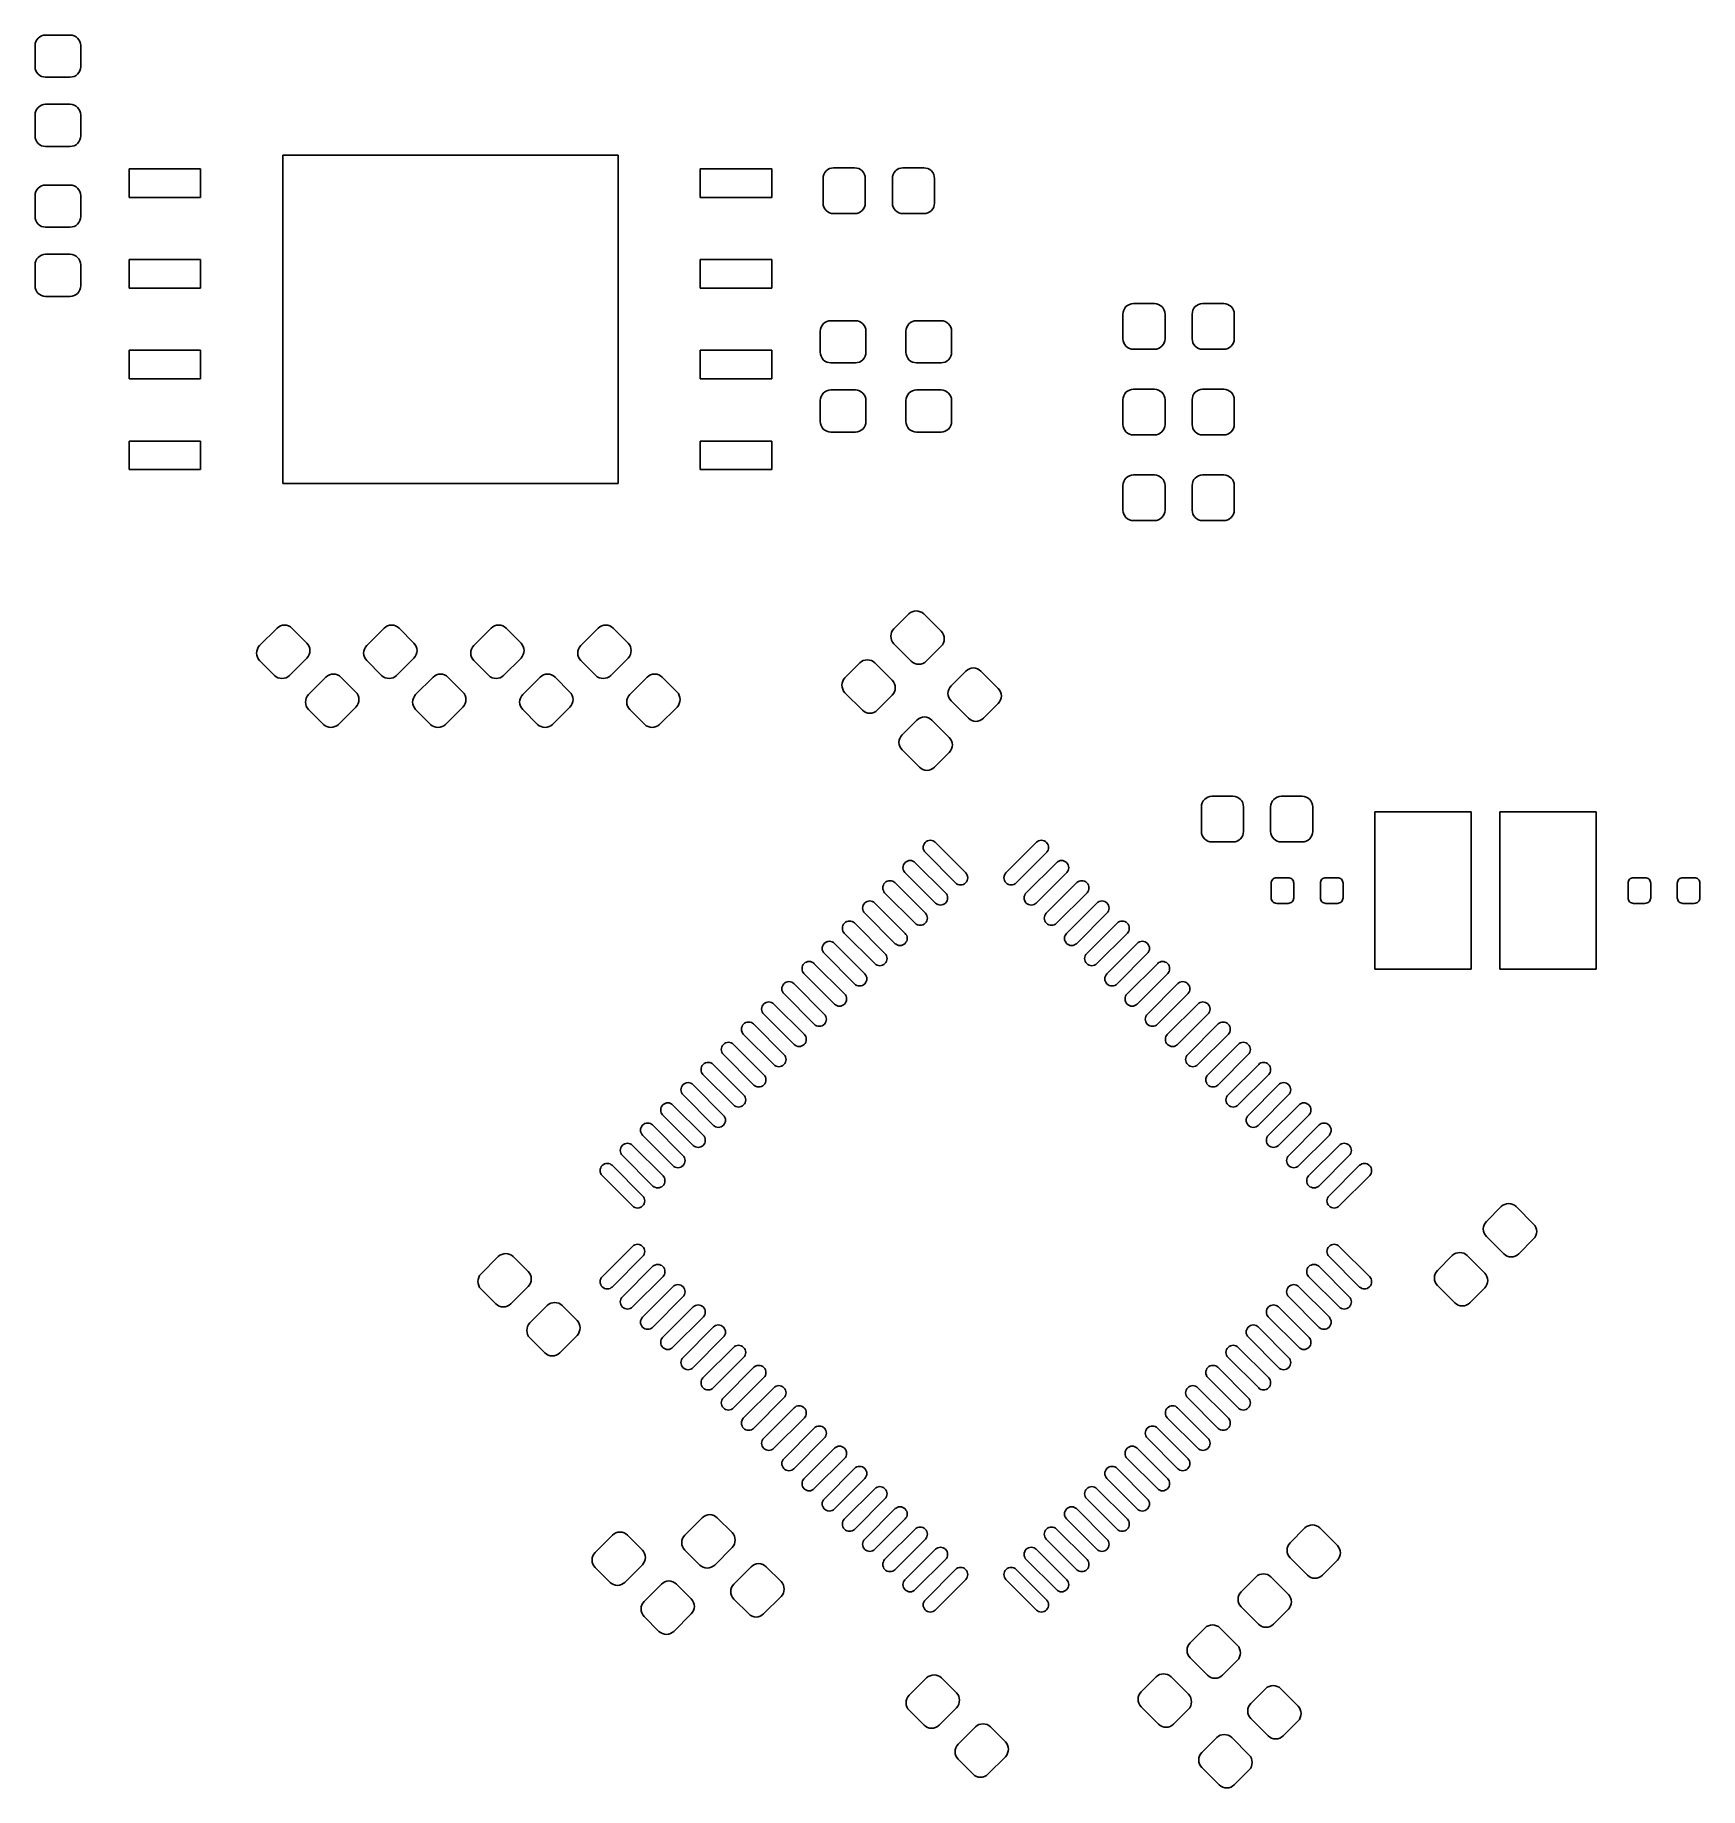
# Model space of a CAD drawing. Extents: x 101.7 to 125, y -134.1 to -109.5.
import ezdxf

# ---------------------------------------------------------------- set-up
doc = ezdxf.new("R2010")
doc.units = 0
doc.layers.add('BLACK', color=7, linetype='CONTINUOUS')

msp = doc.modelspace()

# ---------------------------------------------------------------- linework, layer by layer
at = {"layer": 'BLACK', "linetype": 'CONTINUOUS'}
for p, q in [((101.68, -109.667), (101.683, -109.639)), ((101.68, -109.962), (101.68, -109.667)), ((101.683, -109.639), (101.691, -109.611)), ((101.691, -109.611), (101.705, -109.586)), ((101.705, -109.586), (101.723, -109.563)), ((101.723, -109.563), (101.746, -109.545)), ((101.746, -109.545), (101.771, -109.531)), ((101.771, -109.531), (101.799, -109.523)), ((101.799, -109.523), (101.828, -109.52)), ((101.828, -109.52), (102.172, -109.52)), ((102.172, -109.52), (102.201, -109.523)), ((102.201, -109.523), (102.229, -109.531)), ((102.229, -109.531), (102.254, -109.545)), ((102.254, -109.545), (102.277, -109.563)), ((102.277, -109.563), (102.295, -109.586)), ((102.295, -109.586), (102.309, -109.611)), ((102.309, -109.611), (102.317, -109.639)), ((102.317, -109.639), (102.32, -109.667)), ((102.32, -109.667), (102.32, -109.962)), ((101.683, -109.991), (101.68, -109.962)), ((102.32, -109.962), (102.317, -109.991)), ((101.691, -110.019), (101.683, -109.991)), ((101.705, -110.044), (101.691, -110.019)), ((101.723, -110.067), (101.705, -110.044)), ((101.746, -110.085), (101.723, -110.067)), ((101.771, -110.099), (101.746, -110.085)), ((101.799, -110.107), (101.771, -110.099)), ((101.828, -110.11), (101.799, -110.107)), ((102.172, -110.11), (101.828, -110.11)), ((102.201, -110.107), (102.172, -110.11)), ((102.229, -110.099), (102.201, -110.107)), ((102.254, -110.085), (102.229, -110.099)), ((102.277, -110.067), (102.254, -110.085)), ((102.295, -110.044), (102.277, -110.067)), ((102.309, -110.019), (102.295, -110.044)), ((102.317, -109.991), (102.309, -110.019)), ((101.68, -110.637), (101.683, -110.609)), ((101.68, -110.932), (101.68, -110.637)), ((101.683, -110.609), (101.691, -110.581)), ((101.691, -110.581), (101.705, -110.556)), ((101.705, -110.556), (101.723, -110.533)), ((101.723, -110.533), (101.746, -110.515)), ((101.746, -110.515), (101.771, -110.501)), ((101.771, -110.501), (101.799, -110.493)), ((101.799, -110.493), (101.828, -110.49)), ((101.828, -110.49), (102.172, -110.49)), ((102.172, -110.49), (102.201, -110.493)), ((102.201, -110.493), (102.229, -110.501)), ((102.229, -110.501), (102.254, -110.515)), ((102.254, -110.515), (102.277, -110.533)), ((102.277, -110.533), (102.295, -110.556)), ((102.295, -110.556), (102.309, -110.581)), ((102.309, -110.581), (102.317, -110.609)), ((102.317, -110.609), (102.32, -110.637)), ((102.32, -110.637), (102.32, -110.932)), ((101.683, -110.961), (101.68, -110.932)), ((102.32, -110.932), (102.317, -110.961)), ((101.691, -110.989), (101.683, -110.961)), ((101.705, -111.014), (101.691, -110.989)), ((101.723, -111.037), (101.705, -111.014)), ((101.746, -111.055), (101.723, -111.037)), ((101.771, -111.069), (101.746, -111.055)), ((101.799, -111.077), (101.771, -111.069)), ((101.828, -111.08), (101.799, -111.077)), ((102.172, -111.08), (101.828, -111.08)), ((102.201, -111.077), (102.172, -111.08)), ((102.229, -111.069), (102.201, -111.077)), ((102.254, -111.055), (102.229, -111.069)), ((102.277, -111.037), (102.254, -111.055)), ((102.295, -111.014), (102.277, -111.037)), ((102.309, -110.989), (102.295, -111.014)), ((102.317, -110.961), (102.309, -110.989)), ((103, -111.795), (103, -111.395)), ((103, -111.395), (104, -111.395)), ((104, -111.395), (104, -111.795)), ((105.15, -115.8), (105.15, -111.2)), ((105.15, -111.2), (109.85, -111.2)), ((109.85, -111.2), (109.85, -115.8)), ((111, -111.795), (111, -111.395)), ((111, -111.395), (112, -111.395)), ((112, -111.395), (112, -111.795)), ((112.745, -111.446), (112.763, -111.423)), ((112.763, -111.423), (112.786, -111.405)), ((112.786, -111.405), (112.811, -111.391)), ((112.811, -111.391), (112.839, -111.383)), ((112.839, -111.383), (112.867, -111.38)), ((112.867, -111.38), (113.162, -111.38)), ((113.162, -111.38), (113.191, -111.383)), ((113.191, -111.383), (113.219, -111.391)), ((113.219, -111.391), (113.244, -111.405)), ((113.244, -111.405), (113.267, -111.423)), ((113.267, -111.423), (113.285, -111.446)), ((113.715, -111.446), (113.733, -111.423)), ((113.733, -111.423), (113.756, -111.405)), ((113.756, -111.405), (113.781, -111.391)), ((113.781, -111.391), (113.809, -111.383)), ((113.809, -111.383), (113.837, -111.38)), ((113.837, -111.38), (114.132, -111.38)), ((114.132, -111.38), (114.161, -111.383)), ((114.161, -111.383), (114.189, -111.391)), ((114.189, -111.391), (114.214, -111.405)), ((114.214, -111.405), (114.237, -111.423)), ((114.237, -111.423), (114.255, -111.446)), ((101.691, -111.711), (101.705, -111.686)), ((101.705, -111.686), (101.723, -111.663)), ((101.723, -111.663), (101.746, -111.645)), ((101.746, -111.645), (101.771, -111.631)), ((101.771, -111.631), (101.799, -111.623)), ((101.799, -111.623), (101.828, -111.62)), ((101.828, -111.62), (102.172, -111.62)), ((102.172, -111.62), (102.201, -111.623)), ((102.201, -111.623), (102.229, -111.631)), ((102.229, -111.631), (102.254, -111.645)), ((102.254, -111.645), (102.277, -111.663)), ((102.277, -111.663), (102.295, -111.686)), ((102.295, -111.686), (102.309, -111.711)), ((112.72, -111.527), (112.723, -111.499)), ((112.72, -111.872), (112.72, -111.527)), ((112.723, -111.499), (112.731, -111.471)), ((112.731, -111.471), (112.745, -111.446)), ((113.285, -111.446), (113.299, -111.471)), ((113.299, -111.471), (113.307, -111.499)), ((113.307, -111.499), (113.31, -111.527)), ((113.31, -111.527), (113.31, -111.872)), ((113.69, -111.527), (113.693, -111.499)), ((113.69, -111.872), (113.69, -111.527)), ((113.693, -111.499), (113.701, -111.471)), ((113.701, -111.471), (113.715, -111.446)), ((114.255, -111.446), (114.269, -111.471)), ((114.269, -111.471), (114.277, -111.499)), ((114.277, -111.499), (114.28, -111.527)), ((114.28, -111.527), (114.28, -111.872)), ((101.68, -111.767), (101.683, -111.739)), ((101.68, -112.062), (101.68, -111.767)), ((101.683, -111.739), (101.691, -111.711)), ((102.309, -111.711), (102.317, -111.739)), ((102.317, -111.739), (102.32, -111.767)), ((102.32, -111.767), (102.32, -112.062)), ((104, -111.795), (103, -111.795)), ((112, -111.795), (111, -111.795)), ((112.723, -111.901), (112.72, -111.872)), ((112.731, -111.929), (112.723, -111.901)), ((112.745, -111.954), (112.731, -111.929)), ((113.299, -111.929), (113.285, -111.954)), ((113.307, -111.901), (113.299, -111.929)), ((113.31, -111.872), (113.307, -111.901)), ((113.693, -111.901), (113.69, -111.872)), ((113.701, -111.929), (113.693, -111.901)), ((113.715, -111.954), (113.701, -111.929)), ((114.269, -111.929), (114.255, -111.954)), ((114.277, -111.901), (114.269, -111.929)), ((114.28, -111.872), (114.277, -111.901)), ((101.683, -112.091), (101.68, -112.062)), ((101.691, -112.119), (101.683, -112.091)), ((101.705, -112.144), (101.691, -112.119)), ((101.723, -112.167), (101.705, -112.144)), ((101.746, -112.185), (101.723, -112.167)), ((102.277, -112.167), (102.254, -112.185)), ((102.295, -112.144), (102.277, -112.167)), ((102.309, -112.119), (102.295, -112.144)), ((102.317, -112.091), (102.309, -112.119)), ((102.32, -112.062), (102.317, -112.091)), ((112.763, -111.977), (112.745, -111.954)), ((112.786, -111.995), (112.763, -111.977)), ((112.811, -112.009), (112.786, -111.995)), ((112.839, -112.017), (112.811, -112.009)), ((112.867, -112.02), (112.839, -112.017)), ((113.162, -112.02), (112.867, -112.02)), ((113.191, -112.017), (113.162, -112.02)), ((113.219, -112.009), (113.191, -112.017)), ((113.244, -111.995), (113.219, -112.009)), ((113.267, -111.977), (113.244, -111.995)), ((113.285, -111.954), (113.267, -111.977)), ((113.733, -111.977), (113.715, -111.954)), ((113.756, -111.995), (113.733, -111.977)), ((113.781, -112.009), (113.756, -111.995)), ((113.809, -112.017), (113.781, -112.009)), ((113.837, -112.02), (113.809, -112.017)), ((114.132, -112.02), (113.837, -112.02)), ((114.161, -112.017), (114.132, -112.02)), ((114.189, -112.009), (114.161, -112.017)), ((114.214, -111.995), (114.189, -112.009)), ((114.237, -111.977), (114.214, -111.995)), ((114.255, -111.954), (114.237, -111.977)), ((101.771, -112.199), (101.746, -112.185)), ((101.799, -112.207), (101.771, -112.199)), ((101.828, -112.21), (101.799, -112.207)), ((102.172, -112.21), (101.828, -112.21)), ((102.201, -112.207), (102.172, -112.21)), ((102.229, -112.199), (102.201, -112.207)), ((102.254, -112.185), (102.229, -112.199)), ((101.691, -112.681), (101.705, -112.656)), ((101.705, -112.656), (101.723, -112.633)), ((101.723, -112.633), (101.746, -112.615)), ((101.746, -112.615), (101.771, -112.601)), ((101.771, -112.601), (101.799, -112.593)), ((101.799, -112.593), (101.828, -112.59)), ((101.828, -112.59), (102.172, -112.59)), ((102.172, -112.59), (102.201, -112.593)), ((102.201, -112.593), (102.229, -112.601)), ((102.229, -112.601), (102.254, -112.615)), ((102.254, -112.615), (102.277, -112.633)), ((102.277, -112.633), (102.295, -112.656)), ((102.295, -112.656), (102.309, -112.681)), ((103, -113.065), (103, -112.665)), ((103, -112.665), (104, -112.665)), ((104, -112.665), (104, -113.065)), ((111, -113.065), (111, -112.665)), ((111, -112.665), (112, -112.665)), ((112, -112.665), (112, -113.065)), ((101.68, -112.737), (101.683, -112.709)), ((101.68, -113.032), (101.68, -112.737)), ((101.683, -112.709), (101.691, -112.681)), ((102.309, -112.681), (102.317, -112.709)), ((102.317, -112.709), (102.32, -112.737)), ((102.32, -112.737), (102.32, -113.032)), ((101.683, -113.061), (101.68, -113.032)), ((101.691, -113.089), (101.683, -113.061)), ((101.705, -113.114), (101.691, -113.089)), ((101.723, -113.137), (101.705, -113.114)), ((101.746, -113.155), (101.723, -113.137)), ((101.771, -113.169), (101.746, -113.155)), ((102.254, -113.155), (102.229, -113.169)), ((102.277, -113.137), (102.254, -113.155)), ((102.295, -113.114), (102.277, -113.137)), ((102.309, -113.089), (102.295, -113.114)), ((102.317, -113.061), (102.309, -113.089)), ((102.32, -113.032), (102.317, -113.061)), ((104, -113.065), (103, -113.065)), ((112, -113.065), (111, -113.065)), ((101.799, -113.177), (101.771, -113.169)), ((101.828, -113.18), (101.799, -113.177)), ((102.172, -113.18), (101.828, -113.18)), ((102.201, -113.177), (102.172, -113.18)), ((102.229, -113.169), (102.201, -113.177)), ((116.92, -113.427), (116.923, -113.399)), ((116.923, -113.399), (116.931, -113.371)), ((116.931, -113.371), (116.945, -113.346)), ((116.945, -113.346), (116.963, -113.323)), ((116.963, -113.323), (116.986, -113.305)), ((116.986, -113.305), (117.011, -113.291)), ((117.011, -113.291), (117.039, -113.283)), ((117.039, -113.283), (117.067, -113.28)), ((117.067, -113.28), (117.362, -113.28)), ((117.362, -113.28), (117.391, -113.283)), ((117.391, -113.283), (117.419, -113.291)), ((117.419, -113.291), (117.444, -113.305)), ((117.444, -113.305), (117.467, -113.323)), ((117.467, -113.323), (117.485, -113.346)), ((117.485, -113.346), (117.499, -113.371)), ((117.499, -113.371), (117.507, -113.399)), ((117.507, -113.399), (117.51, -113.427)), ((117.89, -113.427), (117.893, -113.399)), ((117.893, -113.399), (117.901, -113.371)), ((117.901, -113.371), (117.915, -113.346)), ((117.915, -113.346), (117.933, -113.323)), ((117.933, -113.323), (117.956, -113.305)), ((117.956, -113.305), (117.981, -113.291)), ((117.981, -113.291), (118.009, -113.283)), ((118.009, -113.283), (118.037, -113.28)), ((118.037, -113.28), (118.332, -113.28)), ((118.332, -113.28), (118.361, -113.283)), ((118.361, -113.283), (118.389, -113.291)), ((118.389, -113.291), (118.414, -113.305)), ((118.414, -113.305), (118.437, -113.323)), ((118.437, -113.323), (118.455, -113.346)), ((118.455, -113.346), (118.469, -113.371)), ((118.469, -113.371), (118.477, -113.399)), ((118.477, -113.399), (118.48, -113.427)), ((112.68, -113.667), (112.683, -113.639)), ((112.683, -113.639), (112.691, -113.611)), ((112.691, -113.611), (112.705, -113.586)), ((112.705, -113.586), (112.723, -113.563)), ((112.723, -113.563), (112.746, -113.545)), ((112.746, -113.545), (112.771, -113.531)), ((112.771, -113.531), (112.799, -113.523)), ((112.799, -113.523), (112.828, -113.52)), ((112.828, -113.52), (113.172, -113.52)), ((113.172, -113.52), (113.201, -113.523)), ((113.201, -113.523), (113.229, -113.531)), ((113.229, -113.531), (113.254, -113.545)), ((113.254, -113.545), (113.277, -113.563)), ((113.277, -113.563), (113.295, -113.586)), ((113.295, -113.586), (113.309, -113.611)), ((113.309, -113.611), (113.317, -113.639)), ((113.317, -113.639), (113.32, -113.667)), ((113.88, -113.667), (113.883, -113.639)), ((113.883, -113.639), (113.891, -113.611)), ((113.891, -113.611), (113.905, -113.586)), ((113.905, -113.586), (113.923, -113.563)), ((113.923, -113.563), (113.946, -113.545)), ((113.946, -113.545), (113.971, -113.531)), ((113.971, -113.531), (113.999, -113.523)), ((113.999, -113.523), (114.027, -113.52)), ((114.027, -113.52), (114.372, -113.52)), ((114.372, -113.52), (114.401, -113.523)), ((114.401, -113.523), (114.429, -113.531)), ((114.429, -113.531), (114.454, -113.545)), ((114.454, -113.545), (114.477, -113.563)), ((114.477, -113.563), (114.495, -113.586)), ((114.495, -113.586), (114.509, -113.611)), ((114.509, -113.611), (114.517, -113.639)), ((114.517, -113.639), (114.52, -113.667)), ((116.92, -113.772), (116.92, -113.427)), ((117.51, -113.427), (117.51, -113.772)), ((117.89, -113.772), (117.89, -113.427)), ((118.48, -113.427), (118.48, -113.772)), ((112.68, -113.962), (112.68, -113.667)), ((113.32, -113.667), (113.32, -113.962)), ((113.88, -113.962), (113.88, -113.667)), ((114.52, -113.667), (114.52, -113.962)), ((116.923, -113.801), (116.92, -113.772)), ((116.931, -113.829), (116.923, -113.801)), ((116.945, -113.854), (116.931, -113.829)), ((116.963, -113.877), (116.945, -113.854)), ((116.986, -113.895), (116.963, -113.877)), ((117.011, -113.909), (116.986, -113.895)), ((117.444, -113.895), (117.419, -113.909)), ((117.467, -113.877), (117.444, -113.895)), ((117.485, -113.854), (117.467, -113.877)), ((117.499, -113.829), (117.485, -113.854)), ((117.507, -113.801), (117.499, -113.829)), ((117.51, -113.772), (117.507, -113.801)), ((117.893, -113.801), (117.89, -113.772)), ((117.901, -113.829), (117.893, -113.801)), ((117.915, -113.854), (117.901, -113.829)), ((117.933, -113.877), (117.915, -113.854)), ((117.956, -113.895), (117.933, -113.877)), ((117.981, -113.909), (117.956, -113.895)), ((118.414, -113.895), (118.389, -113.909)), ((118.437, -113.877), (118.414, -113.895)), ((118.455, -113.854), (118.437, -113.877)), ((118.469, -113.829), (118.455, -113.854)), ((118.477, -113.801), (118.469, -113.829)), ((118.48, -113.772), (118.477, -113.801)), ((103, -114.335), (103, -113.935)), ((103, -113.935), (104, -113.935)), ((104, -113.935), (104, -114.335)), ((111, -114.335), (111, -113.935)), ((111, -113.935), (112, -113.935)), ((112, -113.935), (112, -114.335)), ((112.683, -113.991), (112.68, -113.962)), ((112.691, -114.019), (112.683, -113.991)), ((112.705, -114.044), (112.691, -114.019)), ((112.723, -114.067), (112.705, -114.044)), ((112.746, -114.085), (112.723, -114.067)), ((112.771, -114.099), (112.746, -114.085)), ((112.799, -114.107), (112.771, -114.099)), ((112.828, -114.11), (112.799, -114.107)), ((113.172, -114.11), (112.828, -114.11)), ((113.201, -114.107), (113.172, -114.11)), ((113.229, -114.099), (113.201, -114.107)), ((113.254, -114.085), (113.229, -114.099)), ((113.277, -114.067), (113.254, -114.085)), ((113.295, -114.044), (113.277, -114.067)), ((113.309, -114.019), (113.295, -114.044)), ((113.317, -113.991), (113.309, -114.019)), ((113.32, -113.962), (113.317, -113.991)), ((113.883, -113.991), (113.88, -113.962)), ((113.891, -114.019), (113.883, -113.991)), ((113.905, -114.044), (113.891, -114.019)), ((113.923, -114.067), (113.905, -114.044)), ((113.946, -114.085), (113.923, -114.067)), ((113.971, -114.099), (113.946, -114.085)), ((113.999, -114.107), (113.971, -114.099)), ((114.027, -114.11), (113.999, -114.107)), ((114.372, -114.11), (114.027, -114.11)), ((114.401, -114.107), (114.372, -114.11)), ((114.429, -114.099), (114.401, -114.107)), ((114.454, -114.085), (114.429, -114.099)), ((114.477, -114.067), (114.454, -114.085)), ((114.495, -114.044), (114.477, -114.067)), ((114.509, -114.019), (114.495, -114.044)), ((114.517, -113.991), (114.509, -114.019)), ((114.52, -113.962), (114.517, -113.991)), ((117.039, -113.917), (117.011, -113.909)), ((117.067, -113.92), (117.039, -113.917)), ((117.362, -113.92), (117.067, -113.92)), ((117.391, -113.917), (117.362, -113.92)), ((117.419, -113.909), (117.391, -113.917)), ((118.009, -113.917), (117.981, -113.909)), ((118.037, -113.92), (118.009, -113.917)), ((118.332, -113.92), (118.037, -113.92)), ((118.361, -113.917), (118.332, -113.92)), ((118.389, -113.909), (118.361, -113.917)), ((104, -114.335), (103, -114.335)), ((112, -114.335), (111, -114.335)), ((112.68, -114.637), (112.683, -114.609)), ((112.683, -114.609), (112.691, -114.581)), ((112.691, -114.581), (112.705, -114.556)), ((112.705, -114.556), (112.723, -114.533)), ((112.723, -114.533), (112.746, -114.515)), ((112.746, -114.515), (112.771, -114.501)), ((112.771, -114.501), (112.799, -114.493)), ((112.799, -114.493), (112.828, -114.49)), ((112.828, -114.49), (113.172, -114.49)), ((113.172, -114.49), (113.201, -114.493)), ((113.201, -114.493), (113.229, -114.501)), ((113.229, -114.501), (113.254, -114.515)), ((113.254, -114.515), (113.277, -114.533)), ((113.277, -114.533), (113.295, -114.556)), ((113.295, -114.556), (113.309, -114.581)), ((113.309, -114.581), (113.317, -114.609)), ((113.317, -114.609), (113.32, -114.637)), ((113.88, -114.637), (113.883, -114.609)), ((113.883, -114.609), (113.891, -114.581)), ((113.891, -114.581), (113.905, -114.556)), ((113.905, -114.556), (113.923, -114.533)), ((113.923, -114.533), (113.946, -114.515)), ((113.946, -114.515), (113.971, -114.501)), ((113.971, -114.501), (113.999, -114.493)), ((113.999, -114.493), (114.027, -114.49)), ((114.027, -114.49), (114.372, -114.49)), ((114.372, -114.49), (114.401, -114.493)), ((114.401, -114.493), (114.429, -114.501)), ((114.429, -114.501), (114.454, -114.515)), ((114.454, -114.515), (114.477, -114.533)), ((114.477, -114.533), (114.495, -114.556)), ((114.495, -114.556), (114.509, -114.581)), ((114.509, -114.581), (114.517, -114.609)), ((114.517, -114.609), (114.52, -114.637)), ((116.92, -114.627), (116.923, -114.599)), ((116.92, -114.972), (116.92, -114.627)), ((116.923, -114.599), (116.931, -114.571)), ((116.931, -114.571), (116.945, -114.546)), ((116.945, -114.546), (116.963, -114.523)), ((116.963, -114.523), (116.986, -114.505)), ((116.986, -114.505), (117.011, -114.491)), ((117.011, -114.491), (117.039, -114.483)), ((117.039, -114.483), (117.067, -114.48)), ((117.067, -114.48), (117.362, -114.48)), ((117.362, -114.48), (117.391, -114.483)), ((117.391, -114.483), (117.419, -114.491)), ((117.419, -114.491), (117.444, -114.505)), ((117.444, -114.505), (117.467, -114.523)), ((117.467, -114.523), (117.485, -114.546)), ((117.485, -114.546), (117.499, -114.571)), ((117.499, -114.571), (117.507, -114.599)), ((117.507, -114.599), (117.51, -114.627)), ((117.51, -114.627), (117.51, -114.972)), ((117.89, -114.627), (117.893, -114.599)), ((117.89, -114.972), (117.89, -114.627)), ((117.893, -114.599), (117.901, -114.571)), ((117.901, -114.571), (117.915, -114.546)), ((117.915, -114.546), (117.933, -114.523)), ((117.933, -114.523), (117.956, -114.505)), ((117.956, -114.505), (117.981, -114.491)), ((117.981, -114.491), (118.009, -114.483)), ((118.009, -114.483), (118.037, -114.48)), ((118.037, -114.48), (118.332, -114.48)), ((118.332, -114.48), (118.361, -114.483)), ((118.361, -114.483), (118.389, -114.491)), ((118.389, -114.491), (118.414, -114.505)), ((118.414, -114.505), (118.437, -114.523)), ((118.437, -114.523), (118.455, -114.546)), ((118.455, -114.546), (118.469, -114.571)), ((118.469, -114.571), (118.477, -114.599)), ((118.477, -114.599), (118.48, -114.627)), ((118.48, -114.627), (118.48, -114.972)), ((112.68, -114.932), (112.68, -114.637)), ((113.32, -114.637), (113.32, -114.932)), ((113.88, -114.932), (113.88, -114.637)), ((114.52, -114.637), (114.52, -114.932)), ((112.683, -114.961), (112.68, -114.932)), ((112.691, -114.989), (112.683, -114.961)), ((112.705, -115.014), (112.691, -114.989)), ((112.723, -115.037), (112.705, -115.014)), ((112.746, -115.055), (112.723, -115.037)), ((112.771, -115.069), (112.746, -115.055)), ((112.799, -115.077), (112.771, -115.069)), ((112.828, -115.08), (112.799, -115.077)), ((113.172, -115.08), (112.828, -115.08)), ((113.201, -115.077), (113.172, -115.08)), ((113.229, -115.069), (113.201, -115.077)), ((113.254, -115.055), (113.229, -115.069)), ((113.277, -115.037), (113.254, -115.055)), ((113.295, -115.014), (113.277, -115.037)), ((113.309, -114.989), (113.295, -115.014)), ((113.317, -114.961), (113.309, -114.989)), ((113.32, -114.932), (113.317, -114.961)), ((113.883, -114.961), (113.88, -114.932)), ((113.891, -114.989), (113.883, -114.961)), ((113.905, -115.014), (113.891, -114.989)), ((113.923, -115.037), (113.905, -115.014)), ((113.946, -115.055), (113.923, -115.037)), ((113.971, -115.069), (113.946, -115.055)), ((113.999, -115.077), (113.971, -115.069)), ((114.027, -115.08), (113.999, -115.077)), ((114.372, -115.08), (114.027, -115.08)), ((114.401, -115.077), (114.372, -115.08)), ((114.429, -115.069), (114.401, -115.077)), ((114.454, -115.055), (114.429, -115.069)), ((114.477, -115.037), (114.454, -115.055)), ((114.495, -115.014), (114.477, -115.037)), ((114.509, -114.989), (114.495, -115.014)), ((114.517, -114.961), (114.509, -114.989)), ((114.52, -114.932), (114.517, -114.961)), ((116.923, -115.001), (116.92, -114.972)), ((116.931, -115.029), (116.923, -115.001)), ((116.945, -115.054), (116.931, -115.029)), ((116.963, -115.077), (116.945, -115.054)), ((116.986, -115.095), (116.963, -115.077)), ((117.011, -115.109), (116.986, -115.095)), ((117.039, -115.117), (117.011, -115.109)), ((117.067, -115.12), (117.039, -115.117)), ((117.362, -115.12), (117.067, -115.12)), ((117.391, -115.117), (117.362, -115.12)), ((117.419, -115.109), (117.391, -115.117)), ((117.444, -115.095), (117.419, -115.109)), ((117.467, -115.077), (117.444, -115.095)), ((117.485, -115.054), (117.467, -115.077)), ((117.499, -115.029), (117.485, -115.054)), ((117.507, -115.001), (117.499, -115.029)), ((117.51, -114.972), (117.507, -115.001)), ((117.893, -115.001), (117.89, -114.972)), ((117.901, -115.029), (117.893, -115.001)), ((117.915, -115.054), (117.901, -115.029)), ((117.933, -115.077), (117.915, -115.054)), ((117.956, -115.095), (117.933, -115.077)), ((117.981, -115.109), (117.956, -115.095)), ((118.009, -115.117), (117.981, -115.109)), ((118.037, -115.12), (118.009, -115.117)), ((118.332, -115.12), (118.037, -115.12)), ((118.361, -115.117), (118.332, -115.12)), ((118.389, -115.109), (118.361, -115.117)), ((118.414, -115.095), (118.389, -115.109)), ((118.437, -115.077), (118.414, -115.095)), ((118.455, -115.054), (118.437, -115.077)), ((118.469, -115.029), (118.455, -115.054)), ((118.477, -115.001), (118.469, -115.029)), ((118.48, -114.972), (118.477, -115.001)), ((103, -115.605), (103, -115.205)), ((103, -115.205), (104, -115.205)), ((104, -115.205), (104, -115.605)), ((111, -115.605), (111, -115.205)), ((111, -115.205), (112, -115.205)), ((112, -115.205), (112, -115.605)), ((104, -115.605), (103, -115.605)), ((112, -115.605), (111, -115.605)), ((109.85, -115.8), (105.15, -115.8)), ((116.92, -115.828), (116.923, -115.799)), ((116.92, -116.172), (116.92, -115.828)), ((116.923, -115.799), (116.931, -115.771)), ((116.931, -115.771), (116.945, -115.746)), ((116.945, -115.746), (116.963, -115.723)), ((116.963, -115.723), (116.986, -115.705)), ((116.986, -115.705), (117.011, -115.691)), ((117.011, -115.691), (117.039, -115.683)), ((117.039, -115.683), (117.067, -115.68)), ((117.067, -115.68), (117.362, -115.68)), ((117.362, -115.68), (117.391, -115.683)), ((117.391, -115.683), (117.419, -115.691)), ((117.419, -115.691), (117.444, -115.705)), ((117.444, -115.705), (117.467, -115.723)), ((117.467, -115.723), (117.485, -115.746)), ((117.485, -115.746), (117.499, -115.771)), ((117.499, -115.771), (117.507, -115.799)), ((117.507, -115.799), (117.51, -115.828)), ((117.51, -115.828), (117.51, -116.172)), ((117.89, -115.828), (117.893, -115.799)), ((117.89, -116.172), (117.89, -115.828)), ((117.893, -115.799), (117.901, -115.771)), ((117.901, -115.771), (117.915, -115.746)), ((117.915, -115.746), (117.933, -115.723)), ((117.933, -115.723), (117.956, -115.705)), ((117.956, -115.705), (117.981, -115.691)), ((117.981, -115.691), (118.009, -115.683)), ((118.009, -115.683), (118.037, -115.68)), ((118.037, -115.68), (118.332, -115.68)), ((118.332, -115.68), (118.361, -115.683)), ((118.361, -115.683), (118.389, -115.691)), ((118.389, -115.691), (118.414, -115.705)), ((118.414, -115.705), (118.437, -115.723)), ((118.437, -115.723), (118.455, -115.746)), ((118.455, -115.746), (118.469, -115.771)), ((118.469, -115.771), (118.477, -115.799)), ((118.477, -115.799), (118.48, -115.828)), ((118.48, -115.828), (118.48, -116.172)), ((116.923, -116.201), (116.92, -116.172)), ((116.931, -116.229), (116.923, -116.201)), ((116.945, -116.254), (116.931, -116.229)), ((116.963, -116.277), (116.945, -116.254)), ((116.986, -116.295), (116.963, -116.277)), ((117.011, -116.309), (116.986, -116.295)), ((117.039, -116.317), (117.011, -116.309)), ((117.067, -116.32), (117.039, -116.317)), ((117.362, -116.32), (117.067, -116.32)), ((117.391, -116.317), (117.362, -116.32)), ((117.419, -116.309), (117.391, -116.317)), ((117.444, -116.295), (117.419, -116.309)), ((117.467, -116.277), (117.444, -116.295)), ((117.485, -116.254), (117.467, -116.277)), ((117.499, -116.229), (117.485, -116.254)), ((117.507, -116.201), (117.499, -116.229)), ((117.51, -116.172), (117.507, -116.201)), ((117.893, -116.201), (117.89, -116.172)), ((117.901, -116.229), (117.893, -116.201)), ((117.915, -116.254), (117.901, -116.229)), ((117.933, -116.277), (117.915, -116.254)), ((117.956, -116.295), (117.933, -116.277)), ((117.981, -116.309), (117.956, -116.295)), ((118.009, -116.317), (117.981, -116.309)), ((118.037, -116.32), (118.009, -116.317)), ((118.332, -116.32), (118.037, -116.32)), ((118.361, -116.317), (118.332, -116.32)), ((118.389, -116.309), (118.361, -116.317)), ((118.414, -116.295), (118.389, -116.309)), ((118.437, -116.277), (118.414, -116.295)), ((118.455, -116.254), (118.437, -116.277)), ((118.469, -116.229), (118.455, -116.254)), ((118.477, -116.201), (118.469, -116.229)), ((118.48, -116.172), (118.477, -116.201)), ((105.07, -117.826), (105.093, -117.808)), ((105.093, -117.808), (105.118, -117.795)), ((105.118, -117.795), (105.146, -117.786)), ((105.146, -117.786), (105.175, -117.783)), ((105.175, -117.783), (105.204, -117.786)), ((105.204, -117.786), (105.231, -117.795)), ((105.231, -117.795), (105.257, -117.808)), ((105.257, -117.808), (105.279, -117.826)), ((106.57, -117.826), (106.593, -117.808)), ((106.593, -117.808), (106.618, -117.795)), ((106.618, -117.795), (106.646, -117.786)), ((106.646, -117.786), (106.675, -117.783)), ((106.675, -117.783), (106.704, -117.786)), ((106.704, -117.786), (106.731, -117.795)), ((106.731, -117.795), (106.757, -117.808)), ((106.757, -117.808), (106.779, -117.826)), ((108.07, -117.826), (108.093, -117.808)), ((108.093, -117.808), (108.118, -117.795)), ((108.118, -117.795), (108.146, -117.786)), ((108.146, -117.786), (108.175, -117.783)), ((108.175, -117.783), (108.204, -117.786)), ((108.204, -117.786), (108.231, -117.795)), ((108.231, -117.795), (108.257, -117.808)), ((108.257, -117.808), (108.279, -117.826)), ((109.57, -117.826), (109.593, -117.808)), ((109.593, -117.808), (109.618, -117.795)), ((109.618, -117.795), (109.646, -117.786)), ((109.646, -117.786), (109.675, -117.783)), ((109.675, -117.783), (109.704, -117.786)), ((109.704, -117.786), (109.731, -117.795)), ((109.731, -117.795), (109.757, -117.808)), ((109.757, -117.808), (109.779, -117.826)), ((113.712, -117.835), (113.921, -117.626)), ((113.921, -117.626), (113.943, -117.608)), ((113.943, -117.608), (113.969, -117.595)), ((113.969, -117.595), (113.996, -117.586)), ((113.996, -117.586), (114.025, -117.583)), ((114.025, -117.583), (114.054, -117.586)), ((114.054, -117.586), (114.082, -117.595)), ((114.082, -117.595), (114.107, -117.608)), ((114.107, -117.608), (114.13, -117.626)), ((114.13, -117.626), (114.374, -117.87)), ((104.808, -118.093), (104.826, -118.07)), ((104.826, -118.07), (105.07, -117.826)), ((105.279, -117.826), (105.488, -118.035)), ((105.488, -118.035), (105.506, -118.057)), ((105.506, -118.057), (105.52, -118.083)), ((106.308, -118.093), (106.326, -118.07)), ((106.326, -118.07), (106.57, -117.826)), ((106.779, -117.826), (106.988, -118.035)), ((106.988, -118.035), (107.006, -118.057)), ((107.006, -118.057), (107.02, -118.083)), ((107.808, -118.093), (107.826, -118.07)), ((107.826, -118.07), (108.07, -117.826)), ((108.279, -117.826), (108.488, -118.035)), ((108.488, -118.035), (108.506, -118.057)), ((108.506, -118.057), (108.52, -118.083)), ((109.308, -118.093), (109.326, -118.07)), ((109.326, -118.07), (109.57, -117.826)), ((109.779, -117.826), (109.988, -118.035)), ((109.988, -118.035), (110.006, -118.057)), ((110.006, -118.057), (110.02, -118.083)), ((113.669, -117.939), (113.672, -117.911)), ((113.672, -117.968), (113.669, -117.939)), ((113.672, -117.911), (113.68, -117.883)), ((113.68, -117.996), (113.672, -117.968)), ((113.68, -117.883), (113.694, -117.857)), ((113.694, -118.021), (113.68, -117.996)), ((113.694, -117.857), (113.712, -117.835)), ((113.712, -118.044), (113.694, -118.021)), ((113.956, -118.288), (113.712, -118.044)), ((114.374, -117.87), (114.392, -117.893)), ((114.392, -118.057), (114.374, -118.079)), ((114.392, -117.893), (114.405, -117.918)), ((114.405, -118.031), (114.392, -118.057)), ((114.405, -117.918), (114.414, -117.946)), ((114.414, -118.004), (114.405, -118.031)), ((114.414, -117.946), (114.417, -117.975)), ((114.417, -117.975), (114.414, -118.004)), ((104.783, -118.175), (104.786, -118.146)), ((104.786, -118.204), (104.783, -118.175)), ((104.786, -118.146), (104.795, -118.118)), ((104.795, -118.231), (104.786, -118.204)), ((104.795, -118.118), (104.808, -118.093)), ((104.808, -118.257), (104.795, -118.231)), ((104.826, -118.279), (104.808, -118.257)), ((105.035, -118.488), (104.826, -118.279)), ((105.488, -118.244), (105.244, -118.488)), ((105.506, -118.221), (105.488, -118.244)), ((105.52, -118.196), (105.506, -118.221)), ((105.52, -118.083), (105.528, -118.111)), ((105.528, -118.168), (105.52, -118.196)), ((105.528, -118.111), (105.531, -118.139)), ((105.531, -118.139), (105.528, -118.168)), ((106.283, -118.175), (106.286, -118.146)), ((106.286, -118.204), (106.283, -118.175)), ((106.286, -118.146), (106.295, -118.118)), ((106.295, -118.231), (106.286, -118.204)), ((106.295, -118.118), (106.308, -118.093)), ((106.308, -118.257), (106.295, -118.231)), ((106.326, -118.279), (106.308, -118.257)), ((106.535, -118.488), (106.326, -118.279)), ((106.988, -118.244), (106.744, -118.488)), ((107.006, -118.221), (106.988, -118.244)), ((107.02, -118.196), (107.006, -118.221)), ((107.02, -118.083), (107.028, -118.111)), ((107.028, -118.168), (107.02, -118.196)), ((107.028, -118.111), (107.031, -118.139)), ((107.031, -118.139), (107.028, -118.168)), ((107.783, -118.175), (107.786, -118.146)), ((107.786, -118.204), (107.783, -118.175)), ((107.786, -118.146), (107.795, -118.118)), ((107.795, -118.231), (107.786, -118.204)), ((107.795, -118.118), (107.808, -118.093)), ((107.808, -118.257), (107.795, -118.231)), ((107.826, -118.279), (107.808, -118.257)), ((108.035, -118.488), (107.826, -118.279)), ((108.488, -118.244), (108.244, -118.488)), ((108.506, -118.221), (108.488, -118.244)), ((108.52, -118.196), (108.506, -118.221)), ((108.52, -118.083), (108.528, -118.111)), ((108.528, -118.168), (108.52, -118.196)), ((108.528, -118.111), (108.531, -118.139)), ((108.531, -118.139), (108.528, -118.168)), ((109.283, -118.175), (109.286, -118.146)), ((109.286, -118.204), (109.283, -118.175)), ((109.286, -118.146), (109.295, -118.118)), ((109.295, -118.231), (109.286, -118.204)), ((109.295, -118.118), (109.308, -118.093)), ((109.308, -118.257), (109.295, -118.231)), ((109.326, -118.279), (109.308, -118.257)), ((109.535, -118.488), (109.326, -118.279)), ((109.988, -118.244), (109.744, -118.488)), ((110.006, -118.221), (109.988, -118.244)), ((110.02, -118.196), (110.006, -118.221)), ((110.02, -118.083), (110.028, -118.111)), ((110.028, -118.168), (110.02, -118.196)), ((110.028, -118.111), (110.031, -118.139)), ((110.031, -118.139), (110.028, -118.168)), ((113.026, -118.521), (113.235, -118.312)), ((113.235, -118.312), (113.257, -118.294)), ((113.257, -118.294), (113.283, -118.28)), ((113.283, -118.28), (113.311, -118.272)), ((113.311, -118.272), (113.339, -118.269)), ((113.339, -118.269), (113.368, -118.272)), ((113.368, -118.272), (113.396, -118.28)), ((113.396, -118.28), (113.421, -118.294)), ((113.421, -118.294), (113.444, -118.312)), ((113.444, -118.312), (113.688, -118.556)), ((113.979, -118.306), (113.956, -118.288)), ((114.004, -118.32), (113.979, -118.306)), ((114.143, -118.306), (114.117, -118.32)), ((114.165, -118.288), (114.143, -118.306)), ((114.374, -118.079), (114.165, -118.288)), ((105.057, -118.506), (105.035, -118.488)), ((105.083, -118.52), (105.057, -118.506)), ((105.111, -118.528), (105.083, -118.52)), ((105.139, -118.531), (105.111, -118.528)), ((105.168, -118.528), (105.139, -118.531)), ((105.196, -118.52), (105.168, -118.528)), ((105.221, -118.506), (105.196, -118.52)), ((105.244, -118.488), (105.221, -118.506)), ((105.512, -118.756), (105.756, -118.512)), ((105.756, -118.512), (105.779, -118.494)), ((105.779, -118.494), (105.804, -118.48)), ((105.804, -118.48), (105.832, -118.472)), ((105.832, -118.472), (105.861, -118.469)), ((105.861, -118.469), (105.889, -118.472)), ((105.889, -118.472), (105.917, -118.48)), ((105.917, -118.48), (105.943, -118.494)), ((105.943, -118.494), (105.965, -118.512)), ((105.965, -118.512), (106.174, -118.721)), ((106.557, -118.506), (106.535, -118.488)), ((106.583, -118.52), (106.557, -118.506)), ((106.611, -118.528), (106.583, -118.52)), ((106.639, -118.531), (106.611, -118.528)), ((106.668, -118.528), (106.639, -118.531)), ((106.696, -118.52), (106.668, -118.528)), ((106.721, -118.506), (106.696, -118.52)), ((106.744, -118.488), (106.721, -118.506)), ((107.012, -118.756), (107.256, -118.512)), ((107.256, -118.512), (107.279, -118.494)), ((107.279, -118.494), (107.304, -118.48)), ((107.304, -118.48), (107.332, -118.472)), ((107.332, -118.472), (107.361, -118.469)), ((107.361, -118.469), (107.389, -118.472)), ((107.389, -118.472), (107.417, -118.48)), ((107.417, -118.48), (107.443, -118.494)), ((107.443, -118.494), (107.465, -118.512)), ((107.465, -118.512), (107.674, -118.721)), ((108.057, -118.506), (108.035, -118.488)), ((108.083, -118.52), (108.057, -118.506)), ((108.111, -118.528), (108.083, -118.52)), ((108.139, -118.531), (108.111, -118.528)), ((108.168, -118.528), (108.139, -118.531)), ((108.196, -118.52), (108.168, -118.528)), ((108.221, -118.506), (108.196, -118.52)), ((108.244, -118.488), (108.221, -118.506)), ((108.512, -118.756), (108.756, -118.512)), ((108.756, -118.512), (108.779, -118.494)), ((108.779, -118.494), (108.804, -118.48)), ((108.804, -118.48), (108.832, -118.472)), ((108.832, -118.472), (108.861, -118.469)), ((108.861, -118.469), (108.889, -118.472)), ((108.889, -118.472), (108.917, -118.48)), ((108.917, -118.48), (108.943, -118.494)), ((108.943, -118.494), (108.965, -118.512)), ((108.965, -118.512), (109.174, -118.721)), ((109.557, -118.506), (109.535, -118.488)), ((109.583, -118.52), (109.557, -118.506)), ((109.611, -118.528), (109.583, -118.52)), ((109.639, -118.531), (109.611, -118.528)), ((109.668, -118.528), (109.639, -118.531)), ((109.696, -118.52), (109.668, -118.528)), ((109.721, -118.506), (109.696, -118.52)), ((109.744, -118.488), (109.721, -118.506)), ((110.012, -118.756), (110.256, -118.512)), ((110.256, -118.512), (110.279, -118.494)), ((110.279, -118.494), (110.304, -118.48)), ((110.304, -118.48), (110.332, -118.472)), ((110.332, -118.472), (110.361, -118.469)), ((110.361, -118.469), (110.389, -118.472)), ((110.389, -118.472), (110.417, -118.48)), ((110.417, -118.48), (110.443, -118.494)), ((110.443, -118.494), (110.465, -118.512)), ((110.465, -118.512), (110.674, -118.721)), ((112.995, -118.569), (113.008, -118.543)), ((113.008, -118.543), (113.026, -118.521)), ((113.688, -118.556), (113.706, -118.579)), ((114.032, -118.328), (114.004, -118.32)), ((114.061, -118.331), (114.032, -118.328)), ((114.089, -118.328), (114.061, -118.331)), ((114.117, -118.32), (114.089, -118.328)), ((114.512, -118.635), (114.721, -118.426)), ((114.721, -118.426), (114.743, -118.408)), ((114.743, -118.408), (114.769, -118.395)), ((114.769, -118.395), (114.796, -118.386)), ((114.796, -118.386), (114.825, -118.383)), ((114.825, -118.383), (114.854, -118.386)), ((114.854, -118.386), (114.882, -118.395)), ((114.882, -118.395), (114.907, -118.408)), ((114.907, -118.408), (114.93, -118.426)), ((114.93, -118.426), (115.174, -118.67)), ((105.472, -118.832), (105.48, -118.804)), ((105.48, -118.804), (105.494, -118.779)), ((105.494, -118.779), (105.512, -118.756)), ((106.174, -118.721), (106.192, -118.743)), ((106.192, -118.743), (106.205, -118.769)), ((106.205, -118.769), (106.214, -118.796)), ((106.214, -118.796), (106.217, -118.825)), ((106.972, -118.832), (106.98, -118.804)), ((106.98, -118.804), (106.994, -118.779)), ((106.994, -118.779), (107.012, -118.756)), ((107.674, -118.721), (107.692, -118.743)), ((107.692, -118.743), (107.705, -118.769)), ((107.705, -118.769), (107.714, -118.796)), ((107.714, -118.796), (107.717, -118.825)), ((108.472, -118.832), (108.48, -118.804)), ((108.48, -118.804), (108.494, -118.779)), ((108.494, -118.779), (108.512, -118.756)), ((109.174, -118.721), (109.192, -118.743)), ((109.192, -118.743), (109.205, -118.769)), ((109.205, -118.769), (109.214, -118.796)), ((109.214, -118.796), (109.217, -118.825)), ((109.972, -118.832), (109.98, -118.804)), ((109.98, -118.804), (109.994, -118.779)), ((109.994, -118.779), (110.012, -118.756)), ((110.674, -118.721), (110.692, -118.743)), ((110.692, -118.743), (110.705, -118.769)), ((110.705, -118.769), (110.714, -118.796)), ((110.714, -118.796), (110.717, -118.825)), ((112.983, -118.625), (112.986, -118.596)), ((112.986, -118.654), (112.983, -118.625)), ((112.986, -118.596), (112.995, -118.569)), ((112.995, -118.682), (112.986, -118.654)), ((113.008, -118.707), (112.995, -118.682)), ((113.026, -118.73), (113.008, -118.707)), ((113.27, -118.974), (113.026, -118.73)), ((113.688, -118.765), (113.479, -118.974)), ((113.706, -118.743), (113.688, -118.765)), ((113.706, -118.579), (113.72, -118.604)), ((113.72, -118.717), (113.706, -118.743)), ((113.72, -118.604), (113.728, -118.632)), ((113.728, -118.689), (113.72, -118.717)), ((113.728, -118.632), (113.731, -118.661)), ((113.731, -118.661), (113.728, -118.689)), ((114.469, -118.739), (114.472, -118.711)), ((114.472, -118.768), (114.469, -118.739)), ((114.472, -118.711), (114.48, -118.683)), ((114.48, -118.796), (114.472, -118.768)), ((114.48, -118.683), (114.494, -118.657)), ((114.494, -118.821), (114.48, -118.796)), ((114.494, -118.657), (114.512, -118.635)), ((115.174, -118.67), (115.192, -118.693)), ((115.192, -118.693), (115.205, -118.718)), ((115.205, -118.718), (115.214, -118.746)), ((115.214, -118.804), (115.205, -118.831)), ((115.214, -118.746), (115.217, -118.775)), ((115.217, -118.775), (115.214, -118.804)), ((105.469, -118.861), (105.472, -118.832)), ((105.472, -118.889), (105.469, -118.861)), ((105.48, -118.917), (105.472, -118.889)), ((105.494, -118.943), (105.48, -118.917)), ((105.512, -118.965), (105.494, -118.943)), ((105.721, -119.174), (105.512, -118.965)), ((106.174, -118.93), (105.93, -119.174)), ((106.192, -118.907), (106.174, -118.93)), ((106.205, -118.882), (106.192, -118.907)), ((106.214, -118.854), (106.205, -118.882)), ((106.217, -118.825), (106.214, -118.854)), ((106.969, -118.861), (106.972, -118.832)), ((106.972, -118.889), (106.969, -118.861)), ((106.98, -118.917), (106.972, -118.889)), ((106.994, -118.943), (106.98, -118.917)), ((107.012, -118.965), (106.994, -118.943)), ((107.221, -119.174), (107.012, -118.965)), ((107.674, -118.93), (107.43, -119.174)), ((107.692, -118.907), (107.674, -118.93)), ((107.705, -118.882), (107.692, -118.907)), ((107.714, -118.854), (107.705, -118.882)), ((107.717, -118.825), (107.714, -118.854)), ((108.469, -118.861), (108.472, -118.832)), ((108.472, -118.889), (108.469, -118.861)), ((108.48, -118.917), (108.472, -118.889)), ((108.494, -118.943), (108.48, -118.917)), ((108.512, -118.965), (108.494, -118.943)), ((108.721, -119.174), (108.512, -118.965)), ((109.174, -118.93), (108.93, -119.174)), ((109.192, -118.907), (109.174, -118.93)), ((109.205, -118.882), (109.192, -118.907)), ((109.214, -118.854), (109.205, -118.882)), ((109.217, -118.825), (109.214, -118.854)), ((109.969, -118.861), (109.972, -118.832)), ((109.972, -118.889), (109.969, -118.861)), ((109.98, -118.917), (109.972, -118.889)), ((109.994, -118.943), (109.98, -118.917)), ((110.012, -118.965), (109.994, -118.943)), ((110.221, -119.174), (110.012, -118.965)), ((110.674, -118.93), (110.43, -119.174)), ((110.692, -118.907), (110.674, -118.93)), ((110.705, -118.882), (110.692, -118.907)), ((110.714, -118.854), (110.705, -118.882)), ((110.717, -118.825), (110.714, -118.854)), ((113.293, -118.992), (113.27, -118.974)), ((113.318, -119.005), (113.293, -118.992)), ((113.346, -119.014), (113.318, -119.005)), ((113.375, -119.017), (113.346, -119.014)), ((113.404, -119.014), (113.375, -119.017)), ((113.431, -119.005), (113.404, -119.014)), ((113.457, -118.992), (113.431, -119.005)), ((113.479, -118.974), (113.457, -118.992)), ((114.512, -118.844), (114.494, -118.821)), ((114.756, -119.088), (114.512, -118.844)), ((115.174, -118.879), (114.965, -119.088)), ((115.192, -118.857), (115.174, -118.879)), ((115.205, -118.831), (115.192, -118.857)), ((105.743, -119.192), (105.721, -119.174)), ((105.769, -119.205), (105.743, -119.192)), ((105.796, -119.214), (105.769, -119.205)), ((105.825, -119.217), (105.796, -119.214)), ((105.854, -119.214), (105.825, -119.217)), ((105.882, -119.205), (105.854, -119.214)), ((105.907, -119.192), (105.882, -119.205)), ((105.93, -119.174), (105.907, -119.192)), ((107.243, -119.192), (107.221, -119.174)), ((107.269, -119.205), (107.243, -119.192)), ((107.296, -119.214), (107.269, -119.205)), ((107.325, -119.217), (107.296, -119.214)), ((107.354, -119.214), (107.325, -119.217)), ((107.382, -119.205), (107.354, -119.214)), ((107.407, -119.192), (107.382, -119.205)), ((107.43, -119.174), (107.407, -119.192)), ((108.743, -119.192), (108.721, -119.174)), ((108.769, -119.205), (108.743, -119.192)), ((108.796, -119.214), (108.769, -119.205)), ((108.825, -119.217), (108.796, -119.214)), ((108.854, -119.214), (108.825, -119.217)), ((108.882, -119.205), (108.854, -119.214)), ((108.907, -119.192), (108.882, -119.205)), ((108.93, -119.174), (108.907, -119.192)), ((110.243, -119.192), (110.221, -119.174)), ((110.269, -119.205), (110.243, -119.192)), ((110.296, -119.214), (110.269, -119.205)), ((110.325, -119.217), (110.296, -119.214)), ((110.354, -119.214), (110.325, -119.217)), ((110.382, -119.205), (110.354, -119.214)), ((110.407, -119.192), (110.382, -119.205)), ((110.43, -119.174), (110.407, -119.192)), ((113.826, -119.321), (114.035, -119.112)), ((114.035, -119.112), (114.057, -119.094)), ((114.057, -119.094), (114.083, -119.08)), ((114.083, -119.08), (114.111, -119.072)), ((114.111, -119.072), (114.139, -119.069)), ((114.139, -119.069), (114.168, -119.072)), ((114.168, -119.072), (114.196, -119.08)), ((114.196, -119.08), (114.221, -119.094)), ((114.221, -119.094), (114.244, -119.112)), ((114.244, -119.112), (114.488, -119.356)), ((114.779, -119.106), (114.756, -119.088)), ((114.804, -119.12), (114.779, -119.106)), ((114.832, -119.128), (114.804, -119.12)), ((114.861, -119.131), (114.832, -119.128)), ((114.889, -119.128), (114.861, -119.131)), ((114.917, -119.12), (114.889, -119.128)), ((114.943, -119.106), (114.917, -119.12)), ((114.965, -119.088), (114.943, -119.106)), ((113.783, -119.425), (113.786, -119.396)), ((113.786, -119.454), (113.783, -119.425)), ((113.786, -119.396), (113.795, -119.369)), ((113.795, -119.482), (113.786, -119.454)), ((113.795, -119.369), (113.808, -119.343)), ((113.808, -119.507), (113.795, -119.482)), ((113.808, -119.343), (113.826, -119.321)), ((113.826, -119.53), (113.808, -119.507)), ((114.07, -119.774), (113.826, -119.53)), ((114.488, -119.356), (114.506, -119.379)), ((114.506, -119.543), (114.488, -119.565)), ((114.506, -119.379), (114.52, -119.404)), ((114.52, -119.517), (114.506, -119.543)), ((114.52, -119.404), (114.528, -119.432)), ((114.528, -119.489), (114.52, -119.517)), ((114.528, -119.432), (114.531, -119.461)), ((114.531, -119.461), (114.528, -119.489)), ((114.093, -119.792), (114.07, -119.774)), ((114.279, -119.774), (114.257, -119.792)), ((114.488, -119.565), (114.279, -119.774)), ((114.118, -119.805), (114.093, -119.792)), ((114.146, -119.814), (114.118, -119.805)), ((114.175, -119.817), (114.146, -119.814)), ((114.204, -119.814), (114.175, -119.817)), ((114.231, -119.805), (114.204, -119.814)), ((114.257, -119.792), (114.231, -119.805)), ((118.023, -120.299), (118.031, -120.271)), ((118.031, -120.271), (118.045, -120.246)), ((118.045, -120.246), (118.063, -120.223)), ((118.063, -120.223), (118.086, -120.205)), ((118.086, -120.205), (118.111, -120.191)), ((118.111, -120.191), (118.139, -120.183)), ((118.139, -120.183), (118.167, -120.18)), ((118.167, -120.18), (118.462, -120.18)), ((118.462, -120.18), (118.491, -120.183)), ((118.491, -120.183), (118.519, -120.191)), ((118.519, -120.191), (118.544, -120.205)), ((118.544, -120.205), (118.567, -120.223)), ((118.567, -120.223), (118.585, -120.246)), ((118.585, -120.246), (118.599, -120.271)), ((118.599, -120.271), (118.607, -120.299)), ((118.993, -120.299), (119.001, -120.271)), ((119.001, -120.271), (119.015, -120.246)), ((119.015, -120.246), (119.033, -120.223)), ((119.033, -120.223), (119.056, -120.205)), ((119.056, -120.205), (119.081, -120.191)), ((119.081, -120.191), (119.109, -120.183)), ((119.109, -120.183), (119.137, -120.18)), ((119.137, -120.18), (119.432, -120.18)), ((119.432, -120.18), (119.461, -120.183)), ((119.461, -120.183), (119.489, -120.191)), ((119.489, -120.191), (119.514, -120.205)), ((119.514, -120.205), (119.537, -120.223)), ((119.537, -120.223), (119.555, -120.246)), ((119.555, -120.246), (119.569, -120.271)), ((119.569, -120.271), (119.577, -120.299)), ((118.02, -120.328), (118.023, -120.299)), ((118.02, -120.672), (118.02, -120.328)), ((118.607, -120.299), (118.61, -120.328)), ((118.61, -120.328), (118.61, -120.672)), ((118.99, -120.328), (118.993, -120.299)), ((118.99, -120.672), (118.99, -120.328)), ((119.577, -120.299), (119.58, -120.328)), ((119.58, -120.328), (119.58, -120.672)), ((120.45, -122.6), (120.45, -120.4)), ((120.45, -120.4), (121.8, -120.4)), ((121.8, -120.4), (121.8, -122.6)), ((122.2, -122.6), (122.2, -120.4)), ((122.2, -120.4), (123.55, -120.4)), ((123.55, -120.4), (123.55, -122.6)), ((118.023, -120.701), (118.02, -120.672)), ((118.031, -120.729), (118.023, -120.701)), ((118.045, -120.754), (118.031, -120.729)), ((118.063, -120.777), (118.045, -120.754)), ((118.585, -120.754), (118.567, -120.777)), ((118.599, -120.729), (118.585, -120.754)), ((118.607, -120.701), (118.599, -120.729)), ((118.61, -120.672), (118.607, -120.701)), ((118.993, -120.701), (118.99, -120.672)), ((119.001, -120.729), (118.993, -120.701)), ((119.015, -120.754), (119.001, -120.729)), ((119.033, -120.777), (119.015, -120.754)), ((119.555, -120.754), (119.537, -120.777)), ((119.569, -120.729), (119.555, -120.754)), ((119.577, -120.701), (119.569, -120.729)), ((119.58, -120.672), (119.577, -120.701)), ((114.122, -120.897), (114.124, -120.877)), ((114.124, -120.916), (114.122, -120.897)), ((114.124, -120.877), (114.129, -120.858)), ((114.129, -120.935), (114.124, -120.916)), ((114.129, -120.858), (114.139, -120.841)), ((114.139, -120.953), (114.129, -120.935)), ((114.139, -120.841), (114.151, -120.826)), ((114.148, -120.964), (114.139, -120.953)), ((114.579, -121.395), (114.148, -120.964)), ((114.151, -120.826), (114.166, -120.813)), ((114.166, -120.813), (114.184, -120.804)), ((114.184, -120.804), (114.203, -120.798)), ((114.203, -120.798), (114.222, -120.796)), ((114.222, -120.796), (114.242, -120.798)), ((114.242, -120.798), (114.261, -120.804)), ((114.261, -120.804), (114.278, -120.813)), ((114.278, -120.813), (114.289, -120.823)), ((114.289, -120.823), (114.721, -121.254)), ((115.279, -121.254), (115.711, -120.823)), ((115.852, -120.964), (115.421, -121.395)), ((115.711, -120.823), (115.722, -120.813)), ((115.722, -120.813), (115.739, -120.804)), ((115.739, -120.804), (115.758, -120.798)), ((115.758, -120.798), (115.778, -120.796)), ((115.778, -120.796), (115.797, -120.798)), ((115.797, -120.798), (115.816, -120.804)), ((115.816, -120.804), (115.834, -120.813)), ((115.834, -120.813), (115.849, -120.826)), ((115.849, -120.826), (115.861, -120.841)), ((115.861, -120.953), (115.852, -120.964)), ((115.861, -120.841), (115.871, -120.858)), ((115.871, -120.935), (115.861, -120.953)), ((115.871, -120.858), (115.876, -120.877)), ((115.876, -120.916), (115.871, -120.935)), ((115.876, -120.877), (115.878, -120.897)), ((115.878, -120.897), (115.876, -120.916)), ((118.086, -120.795), (118.063, -120.777)), ((118.111, -120.809), (118.086, -120.795)), ((118.139, -120.817), (118.111, -120.809)), ((118.167, -120.82), (118.139, -120.817)), ((118.462, -120.82), (118.167, -120.82)), ((118.491, -120.817), (118.462, -120.82)), ((118.519, -120.809), (118.491, -120.817)), ((118.544, -120.795), (118.519, -120.809)), ((118.567, -120.777), (118.544, -120.795)), ((119.056, -120.795), (119.033, -120.777)), ((119.081, -120.809), (119.056, -120.795)), ((119.109, -120.817), (119.081, -120.809)), ((119.137, -120.82), (119.109, -120.817)), ((119.432, -120.82), (119.137, -120.82)), ((119.461, -120.817), (119.432, -120.82)), ((119.489, -120.809), (119.461, -120.817)), ((119.514, -120.795), (119.489, -120.809)), ((119.537, -120.777), (119.514, -120.795)), ((113.839, -121.18), (113.841, -121.16)), ((113.841, -121.199), (113.839, -121.18)), ((113.841, -121.16), (113.847, -121.141)), ((113.847, -121.218), (113.841, -121.199)), ((113.847, -121.141), (113.856, -121.124)), ((113.856, -121.235), (113.847, -121.218)), ((113.856, -121.124), (113.868, -121.108)), ((113.865, -121.247), (113.856, -121.235)), ((114.296, -121.678), (113.865, -121.247)), ((113.868, -121.108), (113.884, -121.096)), ((113.884, -121.096), (113.901, -121.087)), ((113.901, -121.087), (113.92, -121.081)), ((113.92, -121.081), (113.939, -121.079)), ((113.939, -121.079), (113.959, -121.081)), ((113.959, -121.081), (113.978, -121.087)), ((113.978, -121.087), (113.995, -121.096)), ((113.995, -121.096), (114.007, -121.105)), ((114.007, -121.105), (114.438, -121.537)), ((114.721, -121.254), (114.73, -121.265)), ((115.27, -121.265), (115.279, -121.254)), ((115.562, -121.537), (115.993, -121.105)), ((116.135, -121.247), (115.704, -121.678)), ((115.993, -121.105), (116.005, -121.096)), ((116.005, -121.096), (116.022, -121.087)), ((116.022, -121.087), (116.041, -121.081)), ((116.041, -121.081), (116.061, -121.079)), ((116.061, -121.079), (116.08, -121.081)), ((116.08, -121.081), (116.099, -121.087)), ((116.099, -121.087), (116.116, -121.096)), ((116.116, -121.096), (116.132, -121.108)), ((116.132, -121.108), (116.144, -121.124)), ((116.144, -121.235), (116.135, -121.247)), ((116.144, -121.124), (116.153, -121.141)), ((116.153, -121.218), (116.144, -121.235)), ((116.153, -121.141), (116.159, -121.16)), ((116.159, -121.199), (116.153, -121.218)), ((116.159, -121.16), (116.161, -121.18)), ((116.161, -121.18), (116.159, -121.199)), ((113.556, -121.462), (113.558, -121.443)), ((113.558, -121.482), (113.556, -121.462)), ((113.558, -121.443), (113.564, -121.424)), ((113.564, -121.501), (113.558, -121.482)), ((113.564, -121.424), (113.573, -121.407)), ((113.573, -121.518), (113.564, -121.501)), ((113.573, -121.407), (113.585, -121.391)), ((113.585, -121.391), (113.601, -121.379)), ((113.601, -121.379), (113.618, -121.37)), ((113.618, -121.37), (113.637, -121.364)), ((113.637, -121.364), (113.656, -121.362)), ((113.656, -121.362), (113.676, -121.364)), ((113.676, -121.364), (113.695, -121.37)), ((113.695, -121.37), (113.712, -121.379)), ((113.712, -121.379), (113.724, -121.388)), ((113.724, -121.388), (114.155, -121.819)), ((114.591, -121.405), (114.579, -121.395)), ((114.608, -121.414), (114.591, -121.405)), ((114.627, -121.42), (114.608, -121.414)), ((114.646, -121.421), (114.627, -121.42)), ((114.666, -121.42), (114.646, -121.421)), ((114.685, -121.414), (114.666, -121.42)), ((114.702, -121.405), (114.685, -121.414)), ((114.717, -121.392), (114.702, -121.405)), ((114.73, -121.377), (114.717, -121.392)), ((114.73, -121.265), (114.739, -121.283)), ((114.739, -121.359), (114.73, -121.377)), ((114.739, -121.283), (114.745, -121.301)), ((114.745, -121.341), (114.739, -121.359)), ((114.745, -121.301), (114.747, -121.321)), ((114.747, -121.321), (114.745, -121.341)), ((115.253, -121.321), (115.255, -121.301)), ((115.255, -121.341), (115.253, -121.321)), ((115.255, -121.301), (115.261, -121.283)), ((115.261, -121.359), (115.255, -121.341)), ((115.261, -121.283), (115.27, -121.265)), ((115.27, -121.377), (115.261, -121.359)), ((115.283, -121.392), (115.27, -121.377)), ((115.298, -121.405), (115.283, -121.392)), ((115.315, -121.414), (115.298, -121.405)), ((115.334, -121.42), (115.315, -121.414)), ((115.354, -121.421), (115.334, -121.42)), ((115.373, -121.42), (115.354, -121.421)), ((115.392, -121.414), (115.373, -121.42)), ((115.409, -121.405), (115.392, -121.414)), ((115.421, -121.395), (115.409, -121.405)), ((115.845, -121.819), (116.276, -121.388)), ((116.276, -121.388), (116.288, -121.379)), ((116.288, -121.379), (116.305, -121.37)), ((116.305, -121.37), (116.324, -121.364)), ((116.324, -121.364), (116.344, -121.362)), ((116.344, -121.362), (116.363, -121.364)), ((116.363, -121.364), (116.382, -121.37)), ((116.382, -121.37), (116.399, -121.379)), ((116.399, -121.379), (116.415, -121.391)), ((116.415, -121.391), (116.427, -121.407)), ((116.427, -121.407), (116.436, -121.424)), ((116.436, -121.501), (116.427, -121.518)), ((116.436, -121.424), (116.442, -121.443)), ((116.442, -121.482), (116.436, -121.501)), ((116.442, -121.443), (116.444, -121.462)), ((116.444, -121.462), (116.442, -121.482)), ((118.996, -121.399), (118.998, -121.384)), ((118.996, -121.6), (118.996, -121.399)), ((118.998, -121.384), (119.002, -121.369)), ((119.002, -121.369), (119.009, -121.355)), ((119.009, -121.355), (119.019, -121.343)), ((119.019, -121.343), (119.031, -121.333)), ((119.031, -121.333), (119.045, -121.326)), ((119.045, -121.326), (119.06, -121.322)), ((119.06, -121.322), (119.075, -121.32)), ((119.075, -121.32), (119.234, -121.32)), ((119.234, -121.32), (119.25, -121.322)), ((119.25, -121.322), (119.265, -121.326)), ((119.265, -121.326), (119.279, -121.333)), ((119.279, -121.333), (119.291, -121.343)), ((119.291, -121.343), (119.301, -121.355)), ((119.301, -121.355), (119.308, -121.369)), ((119.308, -121.369), (119.312, -121.384)), ((119.312, -121.384), (119.314, -121.399)), ((119.314, -121.399), (119.314, -121.6)), ((119.686, -121.399), (119.688, -121.384)), ((119.686, -121.6), (119.686, -121.399)), ((119.688, -121.384), (119.692, -121.369)), ((119.692, -121.369), (119.699, -121.355)), ((119.699, -121.355), (119.709, -121.343)), ((119.709, -121.343), (119.721, -121.333)), ((119.721, -121.333), (119.735, -121.326)), ((119.735, -121.326), (119.75, -121.322)), ((119.75, -121.322), (119.765, -121.32)), ((119.765, -121.32), (119.924, -121.32)), ((119.924, -121.32), (119.94, -121.322)), ((119.94, -121.322), (119.955, -121.326)), ((119.955, -121.326), (119.969, -121.333)), ((119.969, -121.333), (119.981, -121.343)), ((119.981, -121.343), (119.991, -121.355)), ((119.991, -121.355), (119.998, -121.369)), ((119.998, -121.369), (120.002, -121.384)), ((120.002, -121.384), (120.004, -121.399)), ((120.004, -121.399), (120.004, -121.6)), ((123.996, -121.399), (123.998, -121.384)), ((123.996, -121.6), (123.996, -121.399)), ((123.998, -121.384), (124.002, -121.369)), ((124.002, -121.369), (124.009, -121.355)), ((124.009, -121.355), (124.019, -121.343)), ((124.019, -121.343), (124.031, -121.333)), ((124.031, -121.333), (124.045, -121.326)), ((124.045, -121.326), (124.06, -121.322)), ((124.06, -121.322), (124.075, -121.32)), ((124.075, -121.32), (124.234, -121.32)), ((124.234, -121.32), (124.25, -121.322)), ((124.25, -121.322), (124.265, -121.326)), ((124.265, -121.326), (124.279, -121.333)), ((124.279, -121.333), (124.291, -121.343)), ((124.291, -121.343), (124.301, -121.355)), ((124.301, -121.355), (124.308, -121.369)), ((124.308, -121.369), (124.312, -121.384)), ((124.312, -121.384), (124.314, -121.399)), ((124.314, -121.399), (124.314, -121.6)), ((124.686, -121.399), (124.688, -121.384)), ((124.686, -121.6), (124.686, -121.399)), ((124.688, -121.384), (124.692, -121.369)), ((124.692, -121.369), (124.699, -121.355)), ((124.699, -121.355), (124.709, -121.343)), ((124.709, -121.343), (124.721, -121.333)), ((124.721, -121.333), (124.735, -121.326)), ((124.735, -121.326), (124.75, -121.322)), ((124.75, -121.322), (124.765, -121.32)), ((124.765, -121.32), (124.924, -121.32)), ((124.924, -121.32), (124.94, -121.322)), ((124.94, -121.322), (124.955, -121.326)), ((124.955, -121.326), (124.969, -121.333)), ((124.969, -121.333), (124.981, -121.343)), ((124.981, -121.343), (124.991, -121.355)), ((124.991, -121.355), (124.998, -121.369)), ((124.998, -121.369), (125.002, -121.384)), ((125.002, -121.384), (125.004, -121.399)), ((125.004, -121.399), (125.004, -121.6)), ((113.273, -121.745), (113.275, -121.726)), ((113.275, -121.765), (113.273, -121.745)), ((113.275, -121.726), (113.281, -121.707)), ((113.281, -121.707), (113.29, -121.689)), ((113.29, -121.689), (113.303, -121.674)), ((113.303, -121.674), (113.318, -121.662)), ((113.318, -121.662), (113.335, -121.652)), ((113.335, -121.652), (113.354, -121.647)), ((113.354, -121.647), (113.374, -121.645)), ((113.374, -121.645), (113.393, -121.647)), ((113.393, -121.647), (113.412, -121.652)), ((113.412, -121.652), (113.429, -121.662)), ((113.429, -121.662), (113.441, -121.671)), ((113.441, -121.671), (113.872, -122.102)), ((113.582, -121.53), (113.573, -121.518)), ((114.014, -121.961), (113.582, -121.53)), ((114.308, -121.687), (114.296, -121.678)), ((114.325, -121.697), (114.308, -121.687)), ((114.344, -121.702), (114.325, -121.697)), ((114.364, -121.704), (114.344, -121.702)), ((114.383, -121.702), (114.364, -121.704)), ((114.402, -121.697), (114.383, -121.702)), ((114.419, -121.687), (114.402, -121.697)), ((114.435, -121.675), (114.419, -121.687)), ((114.447, -121.66), (114.435, -121.675)), ((114.438, -121.537), (114.447, -121.548)), ((114.447, -121.548), (114.456, -121.565)), ((114.456, -121.642), (114.447, -121.66)), ((114.456, -121.565), (114.462, -121.584)), ((114.462, -121.623), (114.456, -121.642)), ((114.462, -121.584), (114.464, -121.604)), ((114.464, -121.604), (114.462, -121.623)), ((115.536, -121.604), (115.538, -121.584)), ((115.538, -121.623), (115.536, -121.604)), ((115.538, -121.584), (115.544, -121.565)), ((115.544, -121.642), (115.538, -121.623)), ((115.544, -121.565), (115.553, -121.548)), ((115.553, -121.66), (115.544, -121.642)), ((115.553, -121.548), (115.562, -121.537)), ((115.565, -121.675), (115.553, -121.66)), ((115.581, -121.687), (115.565, -121.675)), ((115.598, -121.697), (115.581, -121.687)), ((115.617, -121.702), (115.598, -121.697)), ((115.636, -121.704), (115.617, -121.702)), ((115.656, -121.702), (115.636, -121.704)), ((115.675, -121.697), (115.656, -121.702)), ((115.692, -121.687), (115.675, -121.697)), ((115.704, -121.678), (115.692, -121.687)), ((116.418, -121.53), (115.986, -121.961)), ((116.128, -122.102), (116.559, -121.671)), ((116.427, -121.518), (116.418, -121.53)), ((116.559, -121.671), (116.571, -121.662)), ((116.571, -121.662), (116.588, -121.652)), ((116.588, -121.652), (116.607, -121.647)), ((116.607, -121.647), (116.626, -121.645)), ((116.626, -121.645), (116.646, -121.647)), ((116.646, -121.647), (116.665, -121.652)), ((116.665, -121.652), (116.682, -121.662)), ((116.682, -121.662), (116.697, -121.674)), ((116.697, -121.674), (116.71, -121.689)), ((116.71, -121.689), (116.719, -121.707)), ((116.719, -121.707), (116.725, -121.726)), ((116.725, -121.726), (116.727, -121.745)), ((116.727, -121.745), (116.725, -121.765)), ((118.998, -121.616), (118.996, -121.6)), ((119.002, -121.631), (118.998, -121.616)), ((119.009, -121.645), (119.002, -121.631)), ((119.019, -121.657), (119.009, -121.645)), ((119.031, -121.667), (119.019, -121.657)), ((119.045, -121.674), (119.031, -121.667)), ((119.06, -121.678), (119.045, -121.674)), ((119.075, -121.68), (119.06, -121.678)), ((119.234, -121.68), (119.075, -121.68)), ((119.25, -121.678), (119.234, -121.68)), ((119.265, -121.674), (119.25, -121.678)), ((119.279, -121.667), (119.265, -121.674)), ((119.291, -121.657), (119.279, -121.667)), ((119.301, -121.645), (119.291, -121.657)), ((119.308, -121.631), (119.301, -121.645)), ((119.312, -121.616), (119.308, -121.631)), ((119.314, -121.6), (119.312, -121.616)), ((119.688, -121.616), (119.686, -121.6)), ((119.692, -121.631), (119.688, -121.616)), ((119.699, -121.645), (119.692, -121.631)), ((119.709, -121.657), (119.699, -121.645)), ((119.721, -121.667), (119.709, -121.657)), ((119.735, -121.674), (119.721, -121.667)), ((119.75, -121.678), (119.735, -121.674)), ((119.765, -121.68), (119.75, -121.678)), ((119.924, -121.68), (119.765, -121.68)), ((119.94, -121.678), (119.924, -121.68)), ((119.955, -121.674), (119.94, -121.678)), ((119.969, -121.667), (119.955, -121.674)), ((119.981, -121.657), (119.969, -121.667)), ((119.991, -121.645), (119.981, -121.657)), ((119.998, -121.631), (119.991, -121.645)), ((120.002, -121.616), (119.998, -121.631)), ((120.004, -121.6), (120.002, -121.616)), ((123.998, -121.616), (123.996, -121.6)), ((124.002, -121.631), (123.998, -121.616)), ((124.009, -121.645), (124.002, -121.631)), ((124.019, -121.657), (124.009, -121.645)), ((124.031, -121.667), (124.019, -121.657)), ((124.045, -121.674), (124.031, -121.667)), ((124.06, -121.678), (124.045, -121.674)), ((124.075, -121.68), (124.06, -121.678)), ((124.234, -121.68), (124.075, -121.68)), ((124.25, -121.678), (124.234, -121.68)), ((124.265, -121.674), (124.25, -121.678)), ((124.279, -121.667), (124.265, -121.674)), ((124.291, -121.657), (124.279, -121.667)), ((124.301, -121.645), (124.291, -121.657)), ((124.308, -121.631), (124.301, -121.645)), ((124.312, -121.616), (124.308, -121.631)), ((124.314, -121.6), (124.312, -121.616)), ((124.688, -121.616), (124.686, -121.6)), ((124.692, -121.631), (124.688, -121.616)), ((124.699, -121.645), (124.692, -121.631)), ((124.709, -121.657), (124.699, -121.645)), ((124.721, -121.667), (124.709, -121.657)), ((124.735, -121.674), (124.721, -121.667)), ((124.75, -121.678), (124.735, -121.674)), ((124.765, -121.68), (124.75, -121.678)), ((124.924, -121.68), (124.765, -121.68)), ((124.94, -121.678), (124.924, -121.68)), ((124.955, -121.674), (124.94, -121.678)), ((124.969, -121.667), (124.955, -121.674)), ((124.981, -121.657), (124.969, -121.667)), ((124.991, -121.645), (124.981, -121.657)), ((124.998, -121.631), (124.991, -121.645)), ((125.002, -121.616), (124.998, -121.631)), ((125.004, -121.6), (125.002, -121.616)), ((112.992, -122.008), (112.998, -121.99)), ((112.998, -121.99), (113.007, -121.972)), ((113.007, -121.972), (113.02, -121.957)), ((113.02, -121.957), (113.035, -121.945)), ((113.035, -121.945), (113.052, -121.935)), ((113.052, -121.935), (113.071, -121.93)), ((113.071, -121.93), (113.091, -121.928)), ((113.091, -121.928), (113.11, -121.93)), ((113.11, -121.93), (113.129, -121.935)), ((113.129, -121.935), (113.147, -121.945)), ((113.147, -121.945), (113.158, -121.954)), ((113.158, -121.954), (113.589, -122.385)), ((113.281, -121.784), (113.275, -121.765)), ((113.29, -121.801), (113.281, -121.784)), ((113.299, -121.812), (113.29, -121.801)), ((113.731, -122.244), (113.299, -121.812)), ((114.025, -121.97), (114.014, -121.961)), ((114.042, -121.979), (114.025, -121.97)), ((114.061, -121.985), (114.042, -121.979)), ((114.081, -121.987), (114.061, -121.985)), ((114.1, -121.985), (114.081, -121.987)), ((114.119, -121.979), (114.1, -121.985)), ((114.137, -121.97), (114.119, -121.979)), ((114.152, -121.958), (114.137, -121.97)), ((114.164, -121.942), (114.152, -121.958)), ((114.155, -121.819), (114.164, -121.831)), ((114.164, -121.831), (114.174, -121.848)), ((114.174, -121.925), (114.164, -121.942)), ((114.174, -121.848), (114.179, -121.867)), ((114.179, -121.906), (114.174, -121.925)), ((114.179, -121.867), (114.181, -121.887)), ((114.181, -121.887), (114.179, -121.906)), ((115.819, -121.887), (115.821, -121.867)), ((115.821, -121.906), (115.819, -121.887)), ((115.821, -121.867), (115.826, -121.848)), ((115.826, -121.925), (115.821, -121.906)), ((115.826, -121.848), (115.836, -121.831)), ((115.836, -121.942), (115.826, -121.925)), ((115.836, -121.831), (115.845, -121.819)), ((115.848, -121.958), (115.836, -121.942)), ((115.863, -121.97), (115.848, -121.958)), ((115.881, -121.979), (115.863, -121.97)), ((115.9, -121.985), (115.881, -121.979)), ((115.919, -121.987), (115.9, -121.985)), ((115.939, -121.985), (115.919, -121.987)), ((115.958, -121.979), (115.939, -121.985)), ((115.975, -121.97), (115.958, -121.979)), ((115.986, -121.961), (115.975, -121.97)), ((116.701, -121.812), (116.269, -122.244)), ((116.411, -122.385), (116.842, -121.954)), ((116.71, -121.801), (116.701, -121.812)), ((116.719, -121.784), (116.71, -121.801)), ((116.725, -121.765), (116.719, -121.784)), ((116.842, -121.954), (116.853, -121.945)), ((116.853, -121.945), (116.871, -121.935)), ((116.871, -121.935), (116.89, -121.93)), ((116.89, -121.93), (116.909, -121.928)), ((116.909, -121.928), (116.929, -121.93)), ((116.929, -121.93), (116.948, -121.935)), ((116.948, -121.935), (116.965, -121.945)), ((116.965, -121.945), (116.98, -121.957)), ((116.98, -121.957), (116.993, -121.972)), ((116.993, -121.972), (117.002, -121.99)), ((117.002, -121.99), (117.008, -122.008)), ((112.724, -122.255), (112.737, -122.24)), ((112.737, -122.24), (112.752, -122.227)), ((112.752, -122.227), (112.77, -122.218)), ((112.77, -122.218), (112.788, -122.212)), ((112.788, -122.212), (112.808, -122.21)), ((112.808, -122.21), (112.828, -122.212)), ((112.828, -122.212), (112.846, -122.218)), ((112.846, -122.218), (112.864, -122.227)), ((112.864, -122.227), (112.875, -122.237)), ((112.875, -122.237), (113.306, -122.668)), ((112.99, -122.028), (112.992, -122.008)), ((112.992, -122.048), (112.99, -122.028)), ((112.998, -122.067), (112.992, -122.048)), ((113.007, -122.084), (112.998, -122.067)), ((113.017, -122.095), (113.007, -122.084)), ((113.448, -122.527), (113.017, -122.095)), ((113.742, -122.253), (113.731, -122.244)), ((113.869, -122.241), (113.854, -122.253)), ((113.881, -122.225), (113.869, -122.241)), ((113.872, -122.102), (113.881, -122.114)), ((113.881, -122.114), (113.891, -122.131)), ((113.891, -122.208), (113.881, -122.225)), ((113.891, -122.131), (113.896, -122.15)), ((113.896, -122.189), (113.891, -122.208)), ((113.896, -122.15), (113.898, -122.169)), ((113.898, -122.169), (113.896, -122.189)), ((116.102, -122.169), (116.104, -122.15)), ((116.104, -122.189), (116.102, -122.169)), ((116.104, -122.15), (116.109, -122.131)), ((116.109, -122.208), (116.104, -122.189)), ((116.109, -122.131), (116.119, -122.114)), ((116.119, -122.225), (116.109, -122.208)), ((116.119, -122.114), (116.128, -122.102)), ((116.131, -122.241), (116.119, -122.225)), ((116.146, -122.253), (116.131, -122.241)), ((116.269, -122.244), (116.258, -122.253)), ((116.983, -122.095), (116.552, -122.527)), ((116.694, -122.668), (117.125, -122.237)), ((116.993, -122.084), (116.983, -122.095)), ((117.002, -122.067), (116.993, -122.084)), ((117.008, -122.048), (117.002, -122.067)), ((117.008, -122.008), (117.01, -122.028)), ((117.01, -122.028), (117.008, -122.048)), ((117.125, -122.237), (117.136, -122.227)), ((117.136, -122.227), (117.154, -122.218)), ((117.154, -122.218), (117.172, -122.212)), ((117.172, -122.212), (117.192, -122.21)), ((117.192, -122.21), (117.212, -122.212)), ((117.212, -122.212), (117.23, -122.218)), ((117.23, -122.218), (117.248, -122.227)), ((117.248, -122.227), (117.263, -122.24)), ((117.263, -122.24), (117.276, -122.255)), ((112.707, -122.311), (112.709, -122.291)), ((112.709, -122.331), (112.707, -122.311)), ((112.709, -122.291), (112.715, -122.272)), ((112.715, -122.349), (112.709, -122.331)), ((112.715, -122.272), (112.724, -122.255)), ((112.724, -122.367), (112.715, -122.349)), ((112.734, -122.378), (112.724, -122.367)), ((113.165, -122.809), (112.734, -122.378)), ((113.589, -122.385), (113.599, -122.397)), ((113.599, -122.397), (113.608, -122.414)), ((113.608, -122.414), (113.614, -122.433)), ((113.614, -122.472), (113.608, -122.491)), ((113.614, -122.433), (113.616, -122.452)), ((113.616, -122.452), (113.614, -122.472)), ((113.759, -122.262), (113.742, -122.253)), ((113.778, -122.268), (113.759, -122.262)), ((113.798, -122.27), (113.778, -122.268)), ((113.818, -122.268), (113.798, -122.27)), ((113.836, -122.262), (113.818, -122.268)), ((113.854, -122.253), (113.836, -122.262)), ((116.164, -122.262), (116.146, -122.253)), ((116.182, -122.268), (116.164, -122.262)), ((116.202, -122.27), (116.182, -122.268)), ((116.222, -122.268), (116.202, -122.27)), ((116.241, -122.262), (116.222, -122.268)), ((116.258, -122.253), (116.241, -122.262)), ((116.384, -122.452), (116.386, -122.433)), ((116.386, -122.472), (116.384, -122.452)), ((116.386, -122.433), (116.392, -122.414)), ((116.392, -122.491), (116.386, -122.472)), ((116.392, -122.414), (116.401, -122.397)), ((116.401, -122.397), (116.411, -122.385)), ((117.266, -122.378), (116.835, -122.809)), ((117.276, -122.367), (117.266, -122.378)), ((117.276, -122.255), (117.285, -122.272)), ((117.285, -122.349), (117.276, -122.367)), ((117.285, -122.272), (117.291, -122.291)), ((117.291, -122.331), (117.285, -122.349)), ((117.291, -122.291), (117.293, -122.311)), ((117.293, -122.311), (117.291, -122.331)), ((112.425, -122.594), (112.427, -122.574)), ((112.427, -122.613), (112.425, -122.594)), ((112.427, -122.574), (112.432, -122.555)), ((112.432, -122.632), (112.427, -122.613)), ((112.432, -122.555), (112.442, -122.538)), ((112.442, -122.65), (112.432, -122.632)), ((112.442, -122.538), (112.454, -122.523)), ((112.451, -122.661), (112.442, -122.65)), ((112.882, -123.092), (112.451, -122.661)), ((112.454, -122.523), (112.469, -122.51)), ((112.469, -122.51), (112.487, -122.501)), ((112.487, -122.501), (112.506, -122.495)), ((112.506, -122.495), (112.525, -122.493)), ((112.525, -122.493), (112.545, -122.495)), ((112.545, -122.495), (112.564, -122.501)), ((112.564, -122.501), (112.581, -122.51)), ((112.581, -122.51), (112.592, -122.52)), ((112.592, -122.52), (113.024, -122.951)), ((113.306, -122.668), (113.316, -122.679)), ((113.316, -122.679), (113.325, -122.697)), ((113.325, -122.697), (113.331, -122.716)), ((113.331, -122.716), (113.333, -122.735)), ((113.333, -122.735), (113.331, -122.755)), ((113.459, -122.536), (113.448, -122.527)), ((113.477, -122.545), (113.459, -122.536)), ((113.495, -122.551), (113.477, -122.545)), ((113.515, -122.553), (113.495, -122.551)), ((113.535, -122.551), (113.515, -122.553)), ((113.554, -122.545), (113.535, -122.551)), ((113.571, -122.536), (113.554, -122.545)), ((113.586, -122.523), (113.571, -122.536)), ((113.599, -122.508), (113.586, -122.523)), ((113.608, -122.491), (113.599, -122.508)), ((116.401, -122.508), (116.392, -122.491)), ((116.414, -122.523), (116.401, -122.508)), ((116.429, -122.536), (116.414, -122.523)), ((116.446, -122.545), (116.429, -122.536)), ((116.465, -122.551), (116.446, -122.545)), ((116.485, -122.553), (116.465, -122.551)), ((116.505, -122.551), (116.485, -122.553)), ((116.523, -122.545), (116.505, -122.551)), ((116.541, -122.536), (116.523, -122.545)), ((116.552, -122.527), (116.541, -122.536)), ((116.667, -122.735), (116.669, -122.716)), ((116.669, -122.755), (116.667, -122.735)), ((116.669, -122.716), (116.675, -122.697)), ((116.675, -122.697), (116.684, -122.679)), ((116.684, -122.679), (116.694, -122.668)), ((116.976, -122.951), (117.408, -122.52)), ((117.549, -122.661), (117.118, -123.092)), ((117.408, -122.52), (117.419, -122.51)), ((117.419, -122.51), (117.436, -122.501)), ((117.436, -122.501), (117.455, -122.495)), ((117.455, -122.495), (117.475, -122.493)), ((117.475, -122.493), (117.494, -122.495)), ((117.494, -122.495), (117.513, -122.501)), ((117.513, -122.501), (117.531, -122.51)), ((117.531, -122.51), (117.546, -122.523)), ((117.546, -122.523), (117.558, -122.538)), ((117.558, -122.65), (117.549, -122.661)), ((117.558, -122.538), (117.568, -122.555)), ((117.568, -122.632), (117.558, -122.65)), ((117.568, -122.555), (117.573, -122.574)), ((117.573, -122.613), (117.568, -122.632)), ((117.573, -122.574), (117.575, -122.594)), ((117.575, -122.594), (117.573, -122.613)), ((121.8, -122.6), (120.45, -122.6)), ((123.55, -122.6), (122.2, -122.6)), ((112.142, -122.877), (112.144, -122.857)), ((112.144, -122.896), (112.142, -122.877)), ((112.144, -122.857), (112.149, -122.838)), ((112.149, -122.915), (112.144, -122.896)), ((112.149, -122.838), (112.159, -122.821)), ((112.159, -122.932), (112.149, -122.915)), ((112.159, -122.821), (112.171, -122.806)), ((112.168, -122.944), (112.159, -122.932)), ((112.599, -123.375), (112.168, -122.944)), ((112.171, -122.806), (112.186, -122.793)), ((112.186, -122.793), (112.204, -122.784)), ((112.204, -122.784), (112.223, -122.778)), ((112.223, -122.778), (112.242, -122.776)), ((112.242, -122.776), (112.262, -122.778)), ((112.262, -122.778), (112.281, -122.784)), ((112.281, -122.784), (112.298, -122.793)), ((112.298, -122.793), (112.31, -122.802)), ((112.31, -122.802), (112.741, -123.234)), ((113.024, -122.951), (113.033, -122.962)), ((113.033, -122.962), (113.042, -122.98)), ((113.042, -122.98), (113.048, -122.998)), ((113.176, -122.819), (113.165, -122.809)), ((113.194, -122.828), (113.176, -122.819)), ((113.213, -122.834), (113.194, -122.828)), ((113.232, -122.836), (113.213, -122.834)), ((113.252, -122.834), (113.232, -122.836)), ((113.271, -122.828), (113.252, -122.834)), ((113.288, -122.819), (113.271, -122.828)), ((113.303, -122.806), (113.288, -122.819)), ((113.316, -122.791), (113.303, -122.806)), ((113.325, -122.774), (113.316, -122.791)), ((113.331, -122.755), (113.325, -122.774)), ((116.675, -122.774), (116.669, -122.755)), ((116.684, -122.791), (116.675, -122.774)), ((116.697, -122.806), (116.684, -122.791)), ((116.712, -122.819), (116.697, -122.806)), ((116.729, -122.828), (116.712, -122.819)), ((116.748, -122.834), (116.729, -122.828)), ((116.768, -122.836), (116.748, -122.834)), ((116.787, -122.834), (116.768, -122.836)), ((116.806, -122.828), (116.787, -122.834)), ((116.824, -122.819), (116.806, -122.828)), ((116.835, -122.809), (116.824, -122.819)), ((116.952, -122.998), (116.958, -122.98)), ((116.958, -122.98), (116.967, -122.962)), ((116.967, -122.962), (116.976, -122.951)), ((117.259, -123.234), (117.69, -122.802)), ((117.832, -122.944), (117.401, -123.375)), ((117.69, -122.802), (117.702, -122.793)), ((117.702, -122.793), (117.719, -122.784)), ((117.719, -122.784), (117.738, -122.778)), ((117.738, -122.778), (117.758, -122.776)), ((117.758, -122.776), (117.777, -122.778)), ((117.777, -122.778), (117.796, -122.784)), ((117.796, -122.784), (117.814, -122.793)), ((117.814, -122.793), (117.829, -122.806)), ((117.829, -122.806), (117.841, -122.821)), ((117.841, -122.932), (117.832, -122.944)), ((117.841, -122.821), (117.851, -122.838)), ((117.851, -122.915), (117.841, -122.932)), ((117.851, -122.838), (117.856, -122.857)), ((117.856, -122.896), (117.851, -122.915)), ((117.856, -122.857), (117.858, -122.877)), ((117.858, -122.877), (117.856, -122.896)), ((111.859, -123.159), (111.861, -123.14)), ((111.861, -123.179), (111.859, -123.159)), ((111.861, -123.14), (111.867, -123.121)), ((111.867, -123.198), (111.861, -123.179)), ((111.867, -123.121), (111.876, -123.104)), ((111.876, -123.215), (111.867, -123.198)), ((111.876, -123.104), (111.888, -123.088)), ((111.885, -123.227), (111.876, -123.215)), ((111.888, -123.088), (111.904, -123.076)), ((111.904, -123.076), (111.921, -123.067)), ((111.921, -123.067), (111.94, -123.061)), ((111.94, -123.061), (111.959, -123.059)), ((111.959, -123.059), (111.979, -123.061)), ((111.979, -123.061), (111.998, -123.067)), ((111.998, -123.067), (112.015, -123.076)), ((112.015, -123.076), (112.027, -123.085)), ((112.027, -123.085), (112.458, -123.516)), ((112.894, -123.102), (112.882, -123.092)), ((112.911, -123.111), (112.894, -123.102)), ((112.93, -123.117), (112.911, -123.111)), ((112.949, -123.119), (112.93, -123.117)), ((112.969, -123.117), (112.949, -123.119)), ((112.988, -123.111), (112.969, -123.117)), ((113.005, -123.102), (112.988, -123.111)), ((113.02, -123.089), (113.005, -123.102)), ((113.033, -123.074), (113.02, -123.089)), ((113.042, -123.056), (113.033, -123.074)), ((113.048, -123.038), (113.042, -123.056)), ((113.048, -122.998), (113.05, -123.018)), ((113.05, -123.018), (113.048, -123.038)), ((116.95, -123.018), (116.952, -122.998)), ((116.952, -123.038), (116.95, -123.018)), ((116.958, -123.056), (116.952, -123.038)), ((116.967, -123.074), (116.958, -123.056)), ((116.98, -123.089), (116.967, -123.074)), ((116.995, -123.102), (116.98, -123.089)), ((117.012, -123.111), (116.995, -123.102)), ((117.031, -123.117), (117.012, -123.111)), ((117.051, -123.119), (117.031, -123.117)), ((117.07, -123.117), (117.051, -123.119)), ((117.089, -123.111), (117.07, -123.117)), ((117.106, -123.102), (117.089, -123.111)), ((117.118, -123.092), (117.106, -123.102)), ((117.542, -123.516), (117.973, -123.085)), ((117.973, -123.085), (117.985, -123.076)), ((117.985, -123.076), (118.002, -123.067)), ((118.002, -123.067), (118.021, -123.061)), ((118.021, -123.061), (118.041, -123.059)), ((118.041, -123.059), (118.06, -123.061)), ((118.06, -123.061), (118.079, -123.067)), ((118.079, -123.067), (118.096, -123.076)), ((118.096, -123.076), (118.112, -123.088)), ((118.112, -123.088), (118.124, -123.104)), ((118.124, -123.215), (118.115, -123.227)), ((118.124, -123.104), (118.133, -123.121)), ((118.133, -123.198), (118.124, -123.215)), ((118.133, -123.121), (118.139, -123.14)), ((118.139, -123.179), (118.133, -123.198)), ((118.139, -123.14), (118.141, -123.159)), ((118.141, -123.159), (118.139, -123.179)), ((111.576, -123.442), (111.578, -123.423)), ((111.578, -123.462), (111.576, -123.442)), ((111.578, -123.423), (111.584, -123.404)), ((111.584, -123.481), (111.578, -123.462)), ((111.584, -123.404), (111.593, -123.386)), ((111.593, -123.386), (111.606, -123.371)), ((111.606, -123.371), (111.621, -123.359)), ((111.621, -123.359), (111.638, -123.349)), ((111.638, -123.349), (111.657, -123.344)), ((111.657, -123.344), (111.677, -123.342)), ((111.677, -123.342), (111.696, -123.344)), ((111.696, -123.344), (111.715, -123.349)), ((111.715, -123.349), (111.732, -123.359)), ((111.732, -123.359), (111.744, -123.368)), ((111.744, -123.368), (112.175, -123.799)), ((112.316, -123.658), (111.885, -123.227)), ((112.611, -123.384), (112.599, -123.375)), ((112.628, -123.394), (112.611, -123.384)), ((112.647, -123.399), (112.628, -123.394)), ((112.667, -123.401), (112.647, -123.399)), ((112.686, -123.399), (112.667, -123.401)), ((112.705, -123.394), (112.686, -123.399)), ((112.722, -123.384), (112.705, -123.394)), ((112.738, -123.372), (112.722, -123.384)), ((112.75, -123.357), (112.738, -123.372)), ((112.741, -123.234), (112.75, -123.245)), ((112.75, -123.245), (112.759, -123.262)), ((112.759, -123.339), (112.75, -123.357)), ((112.759, -123.262), (112.765, -123.281)), ((112.765, -123.32), (112.759, -123.339)), ((112.765, -123.281), (112.767, -123.301)), ((112.767, -123.301), (112.765, -123.32)), ((117.233, -123.301), (117.235, -123.281)), ((117.235, -123.32), (117.233, -123.301)), ((117.235, -123.281), (117.241, -123.262)), ((117.241, -123.339), (117.235, -123.32)), ((117.241, -123.262), (117.25, -123.245)), ((117.25, -123.357), (117.241, -123.339)), ((117.25, -123.245), (117.259, -123.234)), ((117.262, -123.372), (117.25, -123.357)), ((117.278, -123.384), (117.262, -123.372)), ((117.295, -123.394), (117.278, -123.384)), ((117.314, -123.399), (117.295, -123.394)), ((117.333, -123.401), (117.314, -123.399)), ((117.353, -123.399), (117.333, -123.401)), ((117.372, -123.394), (117.353, -123.399)), ((117.389, -123.384), (117.372, -123.394)), ((117.401, -123.375), (117.389, -123.384)), ((118.115, -123.227), (117.684, -123.658)), ((117.825, -123.799), (118.256, -123.368)), ((118.256, -123.368), (118.268, -123.359)), ((118.268, -123.359), (118.285, -123.349)), ((118.285, -123.349), (118.304, -123.344)), ((118.304, -123.344), (118.323, -123.342)), ((118.323, -123.342), (118.343, -123.344)), ((118.343, -123.344), (118.362, -123.349)), ((118.362, -123.349), (118.379, -123.359)), ((118.379, -123.359), (118.394, -123.371)), ((118.394, -123.371), (118.407, -123.386)), ((118.407, -123.386), (118.416, -123.404)), ((118.416, -123.404), (118.422, -123.423)), ((118.422, -123.462), (118.416, -123.481)), ((118.422, -123.423), (118.424, -123.442)), ((118.424, -123.442), (118.422, -123.462)), ((111.293, -123.725), (111.295, -123.706)), ((111.295, -123.706), (111.301, -123.687)), ((111.301, -123.687), (111.31, -123.669)), ((111.31, -123.669), (111.323, -123.654)), ((111.323, -123.654), (111.338, -123.642)), ((111.338, -123.642), (111.355, -123.632)), ((111.355, -123.632), (111.374, -123.627)), ((111.374, -123.627), (111.394, -123.625)), ((111.394, -123.625), (111.413, -123.627)), ((111.413, -123.627), (111.432, -123.632)), ((111.432, -123.632), (111.45, -123.642)), ((111.45, -123.642), (111.461, -123.651)), ((111.461, -123.651), (111.892, -124.082)), ((111.593, -123.498), (111.584, -123.481)), ((111.602, -123.51), (111.593, -123.498)), ((112.034, -123.941), (111.602, -123.51)), ((112.328, -123.667), (112.316, -123.658)), ((112.345, -123.677), (112.328, -123.667)), ((112.364, -123.682), (112.345, -123.677)), ((112.384, -123.684), (112.364, -123.682)), ((112.403, -123.682), (112.384, -123.684)), ((112.422, -123.677), (112.403, -123.682)), ((112.44, -123.667), (112.422, -123.677)), ((112.455, -123.655), (112.44, -123.667)), ((112.467, -123.64), (112.455, -123.655)), ((112.458, -123.516), (112.467, -123.528)), ((112.467, -123.528), (112.477, -123.545)), ((112.477, -123.622), (112.467, -123.64)), ((112.477, -123.545), (112.482, -123.564)), ((112.482, -123.603), (112.477, -123.622)), ((112.482, -123.564), (112.484, -123.584)), ((112.484, -123.584), (112.482, -123.603)), ((117.516, -123.584), (117.518, -123.564)), ((117.518, -123.603), (117.516, -123.584)), ((117.518, -123.564), (117.523, -123.545)), ((117.523, -123.622), (117.518, -123.603)), ((117.523, -123.545), (117.533, -123.528)), ((117.533, -123.64), (117.523, -123.622)), ((117.533, -123.528), (117.542, -123.516)), ((117.545, -123.655), (117.533, -123.64)), ((117.56, -123.667), (117.545, -123.655)), ((117.578, -123.677), (117.56, -123.667)), ((117.597, -123.682), (117.578, -123.677)), ((117.616, -123.684), (117.597, -123.682)), ((117.636, -123.682), (117.616, -123.684)), ((117.655, -123.677), (117.636, -123.682)), ((117.672, -123.667), (117.655, -123.677)), ((117.684, -123.658), (117.672, -123.667)), ((118.398, -123.51), (117.966, -123.941)), ((118.108, -124.082), (118.539, -123.651)), ((118.407, -123.498), (118.398, -123.51)), ((118.416, -123.481), (118.407, -123.498)), ((118.539, -123.651), (118.55, -123.642)), ((118.55, -123.642), (118.568, -123.632)), ((118.568, -123.632), (118.587, -123.627)), ((118.587, -123.627), (118.606, -123.625)), ((118.606, -123.625), (118.626, -123.627)), ((118.626, -123.627), (118.645, -123.632)), ((118.645, -123.632), (118.662, -123.642)), ((118.662, -123.642), (118.677, -123.654)), ((118.677, -123.654), (118.69, -123.669)), ((118.69, -123.669), (118.699, -123.687)), ((118.699, -123.687), (118.705, -123.706)), ((118.705, -123.706), (118.707, -123.725)), ((111.018, -123.97), (111.027, -123.952)), ((111.027, -123.952), (111.04, -123.937)), ((111.04, -123.937), (111.055, -123.924)), ((111.055, -123.924), (111.072, -123.915)), ((111.072, -123.915), (111.091, -123.909)), ((111.091, -123.909), (111.111, -123.907)), ((111.111, -123.907), (111.131, -123.909)), ((111.131, -123.909), (111.149, -123.915)), ((111.149, -123.915), (111.167, -123.924)), ((111.167, -123.924), (111.178, -123.934)), ((111.178, -123.934), (111.609, -124.365)), ((111.295, -123.745), (111.293, -123.725)), ((111.301, -123.764), (111.295, -123.745)), ((111.31, -123.781), (111.301, -123.764)), ((111.32, -123.792), (111.31, -123.781)), ((111.751, -124.224), (111.32, -123.792)), ((112.045, -123.95), (112.034, -123.941)), ((112.062, -123.959), (112.045, -123.95)), ((112.081, -123.965), (112.062, -123.959)), ((112.139, -123.959), (112.12, -123.965)), ((112.157, -123.95), (112.139, -123.959)), ((112.172, -123.938), (112.157, -123.95)), ((112.184, -123.922), (112.172, -123.938)), ((112.175, -123.799), (112.184, -123.811)), ((112.184, -123.811), (112.194, -123.828)), ((112.194, -123.905), (112.184, -123.922)), ((112.194, -123.828), (112.199, -123.847)), ((112.199, -123.886), (112.194, -123.905)), ((112.199, -123.847), (112.201, -123.867)), ((112.201, -123.867), (112.199, -123.886)), ((117.799, -123.867), (117.801, -123.847)), ((117.801, -123.886), (117.799, -123.867)), ((117.801, -123.847), (117.806, -123.828)), ((117.806, -123.905), (117.801, -123.886)), ((117.806, -123.828), (117.816, -123.811)), ((117.816, -123.922), (117.806, -123.905)), ((117.816, -123.811), (117.825, -123.799)), ((117.828, -123.938), (117.816, -123.922)), ((117.843, -123.95), (117.828, -123.938)), ((117.861, -123.959), (117.843, -123.95)), ((117.88, -123.965), (117.861, -123.959)), ((117.938, -123.959), (117.919, -123.965)), ((117.955, -123.95), (117.938, -123.959)), ((117.966, -123.941), (117.955, -123.95)), ((118.68, -123.792), (118.249, -124.224)), ((118.391, -124.365), (118.822, -123.934)), ((118.69, -123.781), (118.68, -123.792)), ((118.699, -123.764), (118.69, -123.781)), ((118.705, -123.745), (118.699, -123.764)), ((118.707, -123.725), (118.705, -123.745)), ((118.822, -123.934), (118.833, -123.924)), ((118.833, -123.924), (118.851, -123.915)), ((118.851, -123.915), (118.869, -123.909)), ((118.869, -123.909), (118.889, -123.907)), ((118.889, -123.907), (118.909, -123.909)), ((118.909, -123.909), (118.928, -123.915)), ((118.928, -123.915), (118.945, -123.924)), ((118.945, -123.924), (118.96, -123.937)), ((118.96, -123.937), (118.973, -123.952)), ((118.973, -123.952), (118.982, -123.97)), ((110.757, -124.22), (110.772, -124.207)), ((110.772, -124.207), (110.79, -124.198)), ((110.79, -124.198), (110.808, -124.192)), ((110.808, -124.192), (110.828, -124.19)), ((110.828, -124.19), (110.848, -124.192)), ((110.848, -124.192), (110.867, -124.198)), ((110.867, -124.198), (110.884, -124.207)), ((110.884, -124.207), (110.895, -124.217)), ((111.01, -124.008), (111.012, -123.988)), ((111.012, -124.028), (111.01, -124.008)), ((111.012, -123.988), (111.018, -123.97)), ((111.018, -124.046), (111.012, -124.028)), ((111.027, -124.064), (111.018, -124.046)), ((111.037, -124.075), (111.027, -124.064)), ((111.468, -124.506), (111.037, -124.075)), ((111.902, -124.205), (111.889, -124.22)), ((111.892, -124.082), (111.902, -124.094)), ((111.902, -124.094), (111.911, -124.111)), ((111.911, -124.188), (111.902, -124.205)), ((111.911, -124.111), (111.917, -124.13)), ((111.917, -124.169), (111.911, -124.188)), ((111.917, -124.13), (111.919, -124.149)), ((111.919, -124.149), (111.917, -124.169)), ((112.101, -123.967), (112.081, -123.965)), ((112.12, -123.965), (112.101, -123.967)), ((117.899, -123.967), (117.88, -123.965)), ((117.919, -123.965), (117.899, -123.967)), ((118.081, -124.149), (118.083, -124.13)), ((118.083, -124.169), (118.081, -124.149)), ((118.083, -124.13), (118.089, -124.111)), ((118.089, -124.188), (118.083, -124.169)), ((118.089, -124.111), (118.098, -124.094)), ((118.098, -124.205), (118.089, -124.188)), ((118.098, -124.094), (118.108, -124.082)), ((118.111, -124.22), (118.098, -124.205)), ((118.963, -124.075), (118.532, -124.506)), ((118.973, -124.064), (118.963, -124.075)), ((118.982, -124.046), (118.973, -124.064)), ((118.982, -123.97), (118.988, -123.988)), ((118.988, -124.028), (118.982, -124.046)), ((118.988, -123.988), (118.99, -124.008)), ((118.99, -124.008), (118.988, -124.028)), ((119.105, -124.217), (119.116, -124.207)), ((119.116, -124.207), (119.133, -124.198)), ((119.133, -124.198), (119.152, -124.192)), ((119.152, -124.192), (119.172, -124.19)), ((119.172, -124.19), (119.192, -124.192)), ((119.192, -124.192), (119.21, -124.198)), ((119.21, -124.198), (119.228, -124.207)), ((119.228, -124.207), (119.243, -124.22)), ((110.728, -124.291), (110.73, -124.271)), ((110.73, -124.31), (110.728, -124.291)), ((110.73, -124.271), (110.735, -124.252)), ((110.735, -124.329), (110.73, -124.31)), ((110.735, -124.252), (110.745, -124.235)), ((110.745, -124.347), (110.735, -124.329)), ((110.745, -124.235), (110.757, -124.22)), ((110.754, -124.358), (110.745, -124.347)), ((111.185, -124.789), (110.754, -124.358)), ((110.895, -124.217), (111.327, -124.648)), ((111.609, -124.365), (111.619, -124.376)), ((111.619, -124.376), (111.628, -124.394)), ((111.628, -124.394), (111.634, -124.413)), ((111.634, -124.452), (111.628, -124.471)), ((111.634, -124.413), (111.636, -124.432)), ((111.636, -124.432), (111.634, -124.452)), ((111.762, -124.233), (111.751, -124.224)), ((111.78, -124.242), (111.762, -124.233)), ((111.798, -124.248), (111.78, -124.242)), ((111.818, -124.25), (111.798, -124.248)), ((111.838, -124.248), (111.818, -124.25)), ((111.856, -124.242), (111.838, -124.248)), ((111.874, -124.233), (111.856, -124.242)), ((111.889, -124.22), (111.874, -124.233)), ((118.126, -124.233), (118.111, -124.22)), ((118.144, -124.242), (118.126, -124.233)), ((118.162, -124.248), (118.144, -124.242)), ((118.182, -124.25), (118.162, -124.248)), ((118.202, -124.248), (118.182, -124.25)), ((118.22, -124.242), (118.202, -124.248)), ((118.238, -124.233), (118.22, -124.242)), ((118.249, -124.224), (118.238, -124.233)), ((118.364, -124.432), (118.366, -124.413)), ((118.366, -124.452), (118.364, -124.432)), ((118.366, -124.413), (118.372, -124.394)), ((118.372, -124.471), (118.366, -124.452)), ((118.372, -124.394), (118.381, -124.376)), ((118.381, -124.376), (118.391, -124.365)), ((118.673, -124.648), (119.105, -124.217)), ((119.246, -124.358), (118.815, -124.789)), ((119.243, -124.22), (119.255, -124.235)), ((119.255, -124.347), (119.246, -124.358)), ((119.255, -124.235), (119.265, -124.252)), ((119.265, -124.329), (119.255, -124.347)), ((119.265, -124.252), (119.27, -124.271)), ((119.27, -124.31), (119.265, -124.329)), ((119.27, -124.271), (119.272, -124.291)), ((119.272, -124.291), (119.27, -124.31)), ((110.445, -124.574), (110.447, -124.554)), ((110.447, -124.593), (110.445, -124.574)), ((110.447, -124.554), (110.452, -124.535)), ((110.452, -124.612), (110.447, -124.593)), ((110.452, -124.535), (110.462, -124.518)), ((110.462, -124.629), (110.452, -124.612)), ((110.462, -124.518), (110.474, -124.503)), ((110.471, -124.641), (110.462, -124.629)), ((110.902, -125.072), (110.471, -124.641)), ((110.474, -124.503), (110.489, -124.49)), ((110.489, -124.49), (110.507, -124.481)), ((110.507, -124.481), (110.526, -124.475)), ((110.526, -124.475), (110.545, -124.473)), ((110.545, -124.473), (110.565, -124.475)), ((110.565, -124.475), (110.584, -124.481)), ((110.584, -124.481), (110.601, -124.49)), ((110.601, -124.49), (110.612, -124.499)), ((110.612, -124.499), (111.044, -124.931)), ((111.327, -124.648), (111.336, -124.659)), ((111.336, -124.659), (111.345, -124.677)), ((111.345, -124.677), (111.351, -124.695)), ((111.351, -124.695), (111.353, -124.715)), ((111.479, -124.516), (111.468, -124.506)), ((111.497, -124.525), (111.479, -124.516)), ((111.516, -124.531), (111.497, -124.525)), ((111.535, -124.533), (111.516, -124.531)), ((111.555, -124.531), (111.535, -124.533)), ((111.574, -124.525), (111.555, -124.531)), ((111.591, -124.516), (111.574, -124.525)), ((111.606, -124.503), (111.591, -124.516)), ((111.619, -124.488), (111.606, -124.503)), ((111.628, -124.471), (111.619, -124.488)), ((118.381, -124.488), (118.372, -124.471)), ((118.394, -124.503), (118.381, -124.488)), ((118.409, -124.516), (118.394, -124.503)), ((118.426, -124.525), (118.409, -124.516)), ((118.445, -124.531), (118.426, -124.525)), ((118.465, -124.533), (118.445, -124.531)), ((118.484, -124.531), (118.465, -124.533)), ((118.503, -124.525), (118.484, -124.531)), ((118.521, -124.516), (118.503, -124.525)), ((118.532, -124.506), (118.521, -124.516)), ((118.647, -124.715), (118.649, -124.695)), ((118.649, -124.695), (118.655, -124.677)), ((118.655, -124.677), (118.664, -124.659)), ((118.664, -124.659), (118.673, -124.648)), ((118.956, -124.931), (119.388, -124.499)), ((119.529, -124.641), (119.098, -125.072)), ((119.388, -124.499), (119.399, -124.49)), ((119.399, -124.49), (119.416, -124.481)), ((119.416, -124.481), (119.435, -124.475)), ((119.435, -124.475), (119.455, -124.473)), ((119.455, -124.473), (119.474, -124.475)), ((119.474, -124.475), (119.493, -124.481)), ((119.493, -124.481), (119.511, -124.49)), ((119.511, -124.49), (119.526, -124.503)), ((119.526, -124.503), (119.538, -124.518)), ((119.538, -124.629), (119.529, -124.641)), ((119.538, -124.518), (119.548, -124.535)), ((119.548, -124.612), (119.538, -124.629)), ((119.548, -124.535), (119.553, -124.554)), ((119.553, -124.593), (119.548, -124.612)), ((119.553, -124.554), (119.555, -124.574)), ((119.555, -124.574), (119.553, -124.593)), ((110.162, -124.856), (110.164, -124.837)), ((110.164, -124.876), (110.162, -124.856)), ((110.164, -124.837), (110.17, -124.818)), ((110.17, -124.895), (110.164, -124.876)), ((110.17, -124.818), (110.179, -124.801)), ((110.179, -124.912), (110.17, -124.895)), ((110.179, -124.801), (110.191, -124.785)), ((110.188, -124.924), (110.179, -124.912)), ((110.619, -125.355), (110.188, -124.924)), ((110.191, -124.785), (110.207, -124.773)), ((110.207, -124.773), (110.224, -124.764)), ((110.224, -124.764), (110.243, -124.758)), ((110.243, -124.758), (110.262, -124.756)), ((110.262, -124.756), (110.282, -124.758)), ((110.282, -124.758), (110.301, -124.764)), ((110.301, -124.764), (110.318, -124.773)), ((110.318, -124.773), (110.33, -124.782)), ((110.33, -124.782), (110.761, -125.214)), ((111.044, -124.931), (111.053, -124.942)), ((111.053, -124.942), (111.062, -124.959)), ((111.197, -124.799), (111.185, -124.789)), ((111.214, -124.808), (111.197, -124.799)), ((111.233, -124.814), (111.214, -124.808)), ((111.252, -124.816), (111.233, -124.814)), ((111.272, -124.814), (111.252, -124.816)), ((111.291, -124.808), (111.272, -124.814)), ((111.308, -124.799), (111.291, -124.808)), ((111.323, -124.786), (111.308, -124.799)), ((111.336, -124.771), (111.323, -124.786)), ((111.345, -124.754), (111.336, -124.771)), ((111.351, -124.735), (111.345, -124.754)), ((111.353, -124.715), (111.351, -124.735)), ((118.649, -124.735), (118.647, -124.715)), ((118.655, -124.754), (118.649, -124.735)), ((118.664, -124.771), (118.655, -124.754)), ((118.677, -124.786), (118.664, -124.771)), ((118.692, -124.799), (118.677, -124.786)), ((118.709, -124.808), (118.692, -124.799)), ((118.728, -124.814), (118.709, -124.808)), ((118.748, -124.816), (118.728, -124.814)), ((118.767, -124.814), (118.748, -124.816)), ((118.786, -124.808), (118.767, -124.814)), ((118.803, -124.799), (118.786, -124.808)), ((118.815, -124.789), (118.803, -124.799)), ((118.938, -124.959), (118.947, -124.942)), ((118.947, -124.942), (118.956, -124.931)), ((119.239, -125.214), (119.67, -124.782)), ((119.812, -124.924), (119.381, -125.355)), ((119.67, -124.782), (119.682, -124.773)), ((119.682, -124.773), (119.699, -124.764)), ((119.699, -124.764), (119.718, -124.758)), ((119.718, -124.758), (119.738, -124.756)), ((119.738, -124.756), (119.757, -124.758)), ((119.757, -124.758), (119.776, -124.764)), ((119.776, -124.764), (119.793, -124.773)), ((119.793, -124.773), (119.809, -124.785)), ((119.809, -124.785), (119.821, -124.801)), ((119.821, -124.912), (119.812, -124.924)), ((119.821, -124.801), (119.83, -124.818)), ((119.83, -124.895), (119.821, -124.912)), ((119.83, -124.818), (119.836, -124.837)), ((119.836, -124.876), (119.83, -124.895)), ((119.836, -124.837), (119.838, -124.856)), ((119.838, -124.856), (119.836, -124.876)), ((109.879, -125.139), (109.881, -125.12)), ((109.881, -125.159), (109.879, -125.139)), ((109.881, -125.12), (109.887, -125.101)), ((109.887, -125.178), (109.881, -125.159)), ((109.887, -125.101), (109.896, -125.084)), ((109.896, -125.195), (109.887, -125.178)), ((109.896, -125.084), (109.908, -125.068)), ((109.908, -125.068), (109.924, -125.056)), ((109.924, -125.056), (109.941, -125.047)), ((109.941, -125.047), (109.96, -125.041)), ((109.96, -125.041), (109.98, -125.039)), ((109.98, -125.039), (109.999, -125.041)), ((109.999, -125.041), (110.018, -125.047)), ((110.018, -125.047), (110.035, -125.056)), ((110.035, -125.056), (110.047, -125.065)), ((110.047, -125.065), (110.478, -125.496)), ((110.914, -125.081), (110.902, -125.072)), ((110.931, -125.091), (110.914, -125.081)), ((110.95, -125.096), (110.931, -125.091)), ((110.969, -125.098), (110.95, -125.096)), ((110.989, -125.096), (110.969, -125.098)), ((111.008, -125.091), (110.989, -125.096)), ((111.025, -125.081), (111.008, -125.091)), ((111.041, -125.069), (111.025, -125.081)), ((111.053, -125.054), (111.041, -125.069)), ((111.062, -125.036), (111.053, -125.054)), ((111.062, -124.959), (111.068, -124.978)), ((111.068, -125.018), (111.062, -125.036)), ((111.068, -124.978), (111.07, -124.998)), ((111.07, -124.998), (111.068, -125.018)), ((118.93, -124.998), (118.932, -124.978)), ((118.932, -125.018), (118.93, -124.998)), ((118.932, -124.978), (118.938, -124.959)), ((118.938, -125.036), (118.932, -125.018)), ((118.947, -125.054), (118.938, -125.036)), ((118.959, -125.069), (118.947, -125.054)), ((118.975, -125.081), (118.959, -125.069)), ((118.992, -125.091), (118.975, -125.081)), ((119.011, -125.096), (118.992, -125.091)), ((119.031, -125.098), (119.011, -125.096)), ((119.05, -125.096), (119.031, -125.098)), ((119.069, -125.091), (119.05, -125.096)), ((119.086, -125.081), (119.069, -125.091)), ((119.098, -125.072), (119.086, -125.081)), ((119.522, -125.496), (119.953, -125.065)), ((119.953, -125.065), (119.965, -125.056)), ((119.965, -125.056), (119.982, -125.047)), ((119.982, -125.047), (120.001, -125.041)), ((120.001, -125.041), (120.02, -125.039)), ((120.02, -125.039), (120.04, -125.041)), ((120.04, -125.041), (120.059, -125.047)), ((120.059, -125.047), (120.076, -125.056)), ((120.076, -125.056), (120.092, -125.068)), ((120.092, -125.068), (120.104, -125.084)), ((120.104, -125.084), (120.113, -125.101)), ((120.113, -125.178), (120.104, -125.195)), ((120.113, -125.101), (120.119, -125.12)), ((120.119, -125.159), (120.113, -125.178)), ((120.119, -125.12), (120.121, -125.139)), ((120.121, -125.139), (120.119, -125.159)), ((109.596, -125.422), (109.598, -125.403)), ((109.598, -125.442), (109.596, -125.422)), ((109.598, -125.403), (109.604, -125.384)), ((109.604, -125.384), (109.613, -125.366)), ((109.613, -125.366), (109.626, -125.351)), ((109.626, -125.351), (109.641, -125.339)), ((109.641, -125.339), (109.658, -125.329)), ((109.658, -125.329), (109.677, -125.324)), ((109.677, -125.324), (109.697, -125.322)), ((109.697, -125.322), (109.716, -125.324)), ((109.716, -125.324), (109.735, -125.329)), ((109.735, -125.329), (109.753, -125.339)), ((109.753, -125.339), (109.764, -125.348)), ((109.764, -125.348), (110.195, -125.779)), ((109.905, -125.207), (109.896, -125.195)), ((110.337, -125.638), (109.905, -125.207)), ((110.631, -125.364), (110.619, -125.355)), ((110.648, -125.374), (110.631, -125.364)), ((110.667, -125.379), (110.648, -125.374)), ((110.687, -125.381), (110.667, -125.379)), ((110.706, -125.379), (110.687, -125.381)), ((110.725, -125.374), (110.706, -125.379)), ((110.742, -125.364), (110.725, -125.374)), ((110.758, -125.352), (110.742, -125.364)), ((110.77, -125.337), (110.758, -125.352)), ((110.761, -125.214), (110.77, -125.225)), ((110.77, -125.225), (110.779, -125.242)), ((110.779, -125.319), (110.77, -125.337)), ((110.779, -125.242), (110.785, -125.261)), ((110.785, -125.3), (110.779, -125.319)), ((110.785, -125.261), (110.787, -125.281)), ((110.787, -125.281), (110.785, -125.3)), ((119.213, -125.281), (119.215, -125.261)), ((119.215, -125.3), (119.213, -125.281)), ((119.215, -125.261), (119.221, -125.242)), ((119.221, -125.319), (119.215, -125.3)), ((119.221, -125.242), (119.23, -125.225)), ((119.23, -125.337), (119.221, -125.319)), ((119.23, -125.225), (119.239, -125.214)), ((119.242, -125.352), (119.23, -125.337)), ((119.258, -125.364), (119.242, -125.352)), ((119.275, -125.374), (119.258, -125.364)), ((119.294, -125.379), (119.275, -125.374)), ((119.313, -125.381), (119.294, -125.379)), ((119.333, -125.379), (119.313, -125.381)), ((119.352, -125.374), (119.333, -125.379)), ((119.369, -125.364), (119.352, -125.374)), ((119.381, -125.355), (119.369, -125.364)), ((120.095, -125.207), (119.663, -125.638)), ((119.805, -125.779), (120.236, -125.348)), ((120.104, -125.195), (120.095, -125.207)), ((120.236, -125.348), (120.247, -125.339)), ((120.247, -125.339), (120.265, -125.329)), ((120.265, -125.329), (120.284, -125.324)), ((120.284, -125.324), (120.303, -125.322)), ((120.303, -125.322), (120.323, -125.324)), ((120.323, -125.324), (120.342, -125.329)), ((120.342, -125.329), (120.359, -125.339)), ((120.359, -125.339), (120.374, -125.351)), ((120.374, -125.351), (120.387, -125.366)), ((120.387, -125.366), (120.396, -125.384)), ((120.396, -125.384), (120.402, -125.403)), ((120.402, -125.403), (120.404, -125.422)), ((120.404, -125.422), (120.402, -125.442)), ((109.604, -125.461), (109.598, -125.442)), ((109.613, -125.478), (109.604, -125.461)), ((109.623, -125.489), (109.613, -125.478)), ((110.054, -125.921), (109.623, -125.489)), ((110.348, -125.647), (110.337, -125.638)), ((110.365, -125.656), (110.348, -125.647)), ((110.384, -125.662), (110.365, -125.656)), ((110.404, -125.664), (110.384, -125.662)), ((110.423, -125.662), (110.404, -125.664)), ((110.442, -125.656), (110.423, -125.662)), ((110.46, -125.647), (110.442, -125.656)), ((110.475, -125.635), (110.46, -125.647)), ((110.487, -125.619), (110.475, -125.635)), ((110.478, -125.496), (110.487, -125.508)), ((110.487, -125.508), (110.497, -125.525)), ((110.497, -125.602), (110.487, -125.619)), ((110.497, -125.525), (110.502, -125.544)), ((110.502, -125.583), (110.497, -125.602)), ((110.502, -125.544), (110.504, -125.564)), ((110.504, -125.564), (110.502, -125.583)), ((119.496, -125.564), (119.498, -125.544)), ((119.498, -125.583), (119.496, -125.564)), ((119.498, -125.544), (119.503, -125.525)), ((119.503, -125.602), (119.498, -125.583)), ((119.503, -125.525), (119.513, -125.508)), ((119.513, -125.619), (119.503, -125.602)), ((119.513, -125.508), (119.522, -125.496)), ((119.525, -125.635), (119.513, -125.619)), ((119.54, -125.647), (119.525, -125.635)), ((119.558, -125.656), (119.54, -125.647)), ((119.577, -125.662), (119.558, -125.656)), ((119.596, -125.664), (119.577, -125.662)), ((119.616, -125.662), (119.596, -125.664)), ((119.635, -125.656), (119.616, -125.662)), ((119.652, -125.647), (119.635, -125.656)), ((119.663, -125.638), (119.652, -125.647)), ((120.377, -125.489), (119.946, -125.921)), ((120.387, -125.478), (120.377, -125.489)), ((120.396, -125.461), (120.387, -125.478)), ((120.402, -125.442), (120.396, -125.461)), ((110.065, -125.93), (110.054, -125.921)), ((110.192, -125.917), (110.177, -125.93)), ((110.205, -125.902), (110.192, -125.917)), ((110.195, -125.779), (110.205, -125.791)), ((110.205, -125.791), (110.214, -125.808)), ((110.214, -125.885), (110.205, -125.902)), ((110.214, -125.808), (110.22, -125.827)), ((110.22, -125.866), (110.214, -125.885)), ((110.22, -125.827), (110.221, -125.846)), ((110.221, -125.846), (110.22, -125.866)), ((119.779, -125.846), (119.78, -125.827)), ((119.78, -125.866), (119.779, -125.846)), ((119.78, -125.827), (119.786, -125.808)), ((119.786, -125.885), (119.78, -125.866)), ((119.786, -125.808), (119.795, -125.791)), ((119.795, -125.902), (119.786, -125.885)), ((119.795, -125.791), (119.805, -125.779)), ((119.808, -125.917), (119.795, -125.902)), ((119.823, -125.93), (119.808, -125.917)), ((119.946, -125.921), (119.935, -125.93)), ((122.012, -126.135), (122.221, -125.926)), ((122.221, -125.926), (122.243, -125.908)), ((122.243, -125.908), (122.269, -125.895)), ((122.269, -125.895), (122.296, -125.886)), ((122.296, -125.886), (122.325, -125.883)), ((122.325, -125.883), (122.354, -125.886)), ((122.354, -125.886), (122.382, -125.895)), ((122.382, -125.895), (122.407, -125.908)), ((122.407, -125.908), (122.43, -125.926)), ((122.43, -125.926), (122.674, -126.17)), ((110.083, -125.939), (110.065, -125.93)), ((110.101, -125.945), (110.083, -125.939)), ((110.121, -125.947), (110.101, -125.945)), ((110.141, -125.945), (110.121, -125.947)), ((110.159, -125.939), (110.141, -125.945)), ((110.177, -125.93), (110.159, -125.939)), ((119.841, -125.939), (119.823, -125.93)), ((119.859, -125.945), (119.841, -125.939)), ((119.879, -125.947), (119.859, -125.945)), ((119.899, -125.945), (119.879, -125.947)), ((119.917, -125.939), (119.899, -125.945)), ((119.935, -125.93), (119.917, -125.939)), ((121.98, -126.183), (121.994, -126.157)), ((121.994, -126.157), (122.012, -126.135)), ((122.674, -126.17), (122.692, -126.193)), ((121.969, -126.239), (121.972, -126.211)), ((121.972, -126.268), (121.969, -126.239)), ((121.972, -126.211), (121.98, -126.183)), ((121.98, -126.296), (121.972, -126.268)), ((121.994, -126.321), (121.98, -126.296)), ((122.012, -126.344), (121.994, -126.321)), ((122.256, -126.588), (122.012, -126.344)), ((122.674, -126.379), (122.465, -126.588)), ((122.692, -126.357), (122.674, -126.379)), ((122.692, -126.193), (122.705, -126.218)), ((122.705, -126.331), (122.692, -126.357)), ((122.705, -126.218), (122.714, -126.246)), ((122.714, -126.304), (122.705, -126.331)), ((122.714, -126.246), (122.717, -126.275)), ((122.717, -126.275), (122.714, -126.304)), ((107.926, -126.87), (108.17, -126.626)), ((108.17, -126.626), (108.193, -126.608)), ((108.193, -126.608), (108.218, -126.595)), ((108.218, -126.595), (108.246, -126.586)), ((108.246, -126.586), (108.275, -126.583)), ((108.275, -126.583), (108.304, -126.586)), ((108.304, -126.586), (108.331, -126.595)), ((108.331, -126.595), (108.357, -126.608)), ((108.357, -126.608), (108.379, -126.626)), ((108.379, -126.626), (108.588, -126.835)), ((109.623, -126.911), (110.054, -126.479)), ((110.195, -126.621), (109.764, -127.052)), ((110.054, -126.479), (110.065, -126.47)), ((110.065, -126.47), (110.083, -126.461)), ((110.083, -126.461), (110.101, -126.455)), ((110.101, -126.455), (110.121, -126.453)), ((110.121, -126.453), (110.141, -126.455)), ((110.141, -126.455), (110.159, -126.461)), ((110.159, -126.461), (110.177, -126.47)), ((110.177, -126.47), (110.192, -126.483)), ((110.192, -126.483), (110.205, -126.498)), ((110.205, -126.609), (110.195, -126.621)), ((110.205, -126.498), (110.214, -126.515)), ((110.214, -126.592), (110.205, -126.609)), ((110.214, -126.515), (110.22, -126.534)), ((110.22, -126.573), (110.214, -126.592)), ((110.22, -126.534), (110.221, -126.554)), ((110.221, -126.554), (110.22, -126.573)), ((119.779, -126.554), (119.78, -126.534)), ((119.78, -126.573), (119.779, -126.554)), ((119.78, -126.534), (119.786, -126.515)), ((119.786, -126.592), (119.78, -126.573)), ((119.786, -126.515), (119.795, -126.498)), ((119.795, -126.609), (119.786, -126.592)), ((119.795, -126.498), (119.808, -126.483)), ((119.805, -126.621), (119.795, -126.609)), ((120.236, -127.052), (119.805, -126.621)), ((119.808, -126.483), (119.823, -126.47)), ((119.823, -126.47), (119.841, -126.461)), ((119.841, -126.461), (119.859, -126.455)), ((119.859, -126.455), (119.879, -126.453)), ((119.879, -126.453), (119.899, -126.455)), ((119.899, -126.455), (119.917, -126.461)), ((119.917, -126.461), (119.935, -126.47)), ((119.935, -126.47), (119.946, -126.479)), ((119.946, -126.479), (120.377, -126.911)), ((121.326, -126.821), (121.535, -126.612)), ((121.535, -126.612), (121.557, -126.594)), ((121.557, -126.594), (121.583, -126.58)), ((121.583, -126.58), (121.611, -126.572)), ((121.611, -126.572), (121.639, -126.569)), ((121.639, -126.569), (121.668, -126.572)), ((121.668, -126.572), (121.696, -126.58)), ((121.696, -126.58), (121.721, -126.594)), ((121.721, -126.594), (121.744, -126.612)), ((121.744, -126.612), (121.988, -126.856)), ((122.279, -126.606), (122.256, -126.588)), ((122.304, -126.62), (122.279, -126.606)), ((122.332, -126.628), (122.304, -126.62)), ((122.361, -126.631), (122.332, -126.628)), ((122.389, -126.628), (122.361, -126.631)), ((122.417, -126.62), (122.389, -126.628)), ((122.443, -126.606), (122.417, -126.62)), ((122.465, -126.588), (122.443, -126.606)), ((107.895, -126.918), (107.908, -126.893)), ((107.908, -126.893), (107.926, -126.87)), ((108.588, -126.835), (108.606, -126.857)), ((108.606, -126.857), (108.62, -126.883)), ((108.62, -126.883), (108.628, -126.911)), ((109.905, -127.193), (110.337, -126.762)), ((110.478, -126.904), (110.047, -127.335)), ((110.337, -126.762), (110.348, -126.753)), ((110.348, -126.753), (110.365, -126.744)), ((110.365, -126.744), (110.384, -126.738)), ((110.384, -126.738), (110.404, -126.736)), ((110.404, -126.736), (110.423, -126.738)), ((110.423, -126.738), (110.442, -126.744)), ((110.442, -126.744), (110.46, -126.753)), ((110.46, -126.753), (110.475, -126.765)), ((110.475, -126.765), (110.487, -126.781)), ((110.487, -126.892), (110.478, -126.904)), ((110.487, -126.781), (110.497, -126.798)), ((110.497, -126.875), (110.487, -126.892)), ((110.497, -126.798), (110.502, -126.817)), ((110.502, -126.856), (110.497, -126.875)), ((110.502, -126.817), (110.504, -126.836)), ((110.504, -126.836), (110.502, -126.856)), ((119.496, -126.836), (119.498, -126.817)), ((119.498, -126.856), (119.496, -126.836)), ((119.498, -126.817), (119.503, -126.798)), ((119.503, -126.875), (119.498, -126.856)), ((119.503, -126.798), (119.513, -126.781)), ((119.513, -126.892), (119.503, -126.875)), ((119.513, -126.781), (119.525, -126.765)), ((119.522, -126.904), (119.513, -126.892)), ((119.953, -127.335), (119.522, -126.904)), ((119.525, -126.765), (119.54, -126.753)), ((119.54, -126.753), (119.558, -126.744)), ((119.558, -126.744), (119.577, -126.738)), ((119.577, -126.738), (119.596, -126.736)), ((119.596, -126.736), (119.616, -126.738)), ((119.616, -126.738), (119.635, -126.744)), ((119.635, -126.744), (119.652, -126.753)), ((119.652, -126.753), (119.663, -126.762)), ((119.663, -126.762), (120.095, -127.193)), ((121.283, -126.925), (121.286, -126.896)), ((121.286, -126.896), (121.295, -126.869)), ((121.295, -126.869), (121.308, -126.843)), ((121.308, -126.843), (121.326, -126.821)), ((121.988, -126.856), (122.006, -126.879)), ((122.006, -126.879), (122.02, -126.904)), ((122.02, -126.904), (122.028, -126.932)), ((107.883, -126.975), (107.886, -126.946)), ((107.886, -127.004), (107.883, -126.975)), ((107.886, -126.946), (107.895, -126.918)), ((107.895, -127.031), (107.886, -127.004)), ((107.908, -127.057), (107.895, -127.031)), ((107.926, -127.079), (107.908, -127.057)), ((108.135, -127.288), (107.926, -127.079)), ((108.588, -127.044), (108.344, -127.288)), ((108.606, -127.021), (108.588, -127.044)), ((108.62, -126.996), (108.606, -127.021)), ((108.628, -126.968), (108.62, -126.996)), ((108.628, -126.911), (108.631, -126.939)), ((108.631, -126.939), (108.628, -126.968)), ((109.596, -126.978), (109.598, -126.958)), ((109.598, -126.997), (109.596, -126.978)), ((109.598, -126.958), (109.604, -126.939)), ((109.604, -127.016), (109.598, -126.997)), ((109.604, -126.939), (109.613, -126.922)), ((109.613, -127.034), (109.604, -127.016)), ((109.613, -126.922), (109.623, -126.911)), ((109.626, -127.049), (109.613, -127.034)), ((109.641, -127.061), (109.626, -127.049)), ((109.658, -127.071), (109.641, -127.061)), ((109.677, -127.076), (109.658, -127.071)), ((109.697, -127.078), (109.677, -127.076)), ((109.716, -127.076), (109.697, -127.078)), ((109.735, -127.071), (109.716, -127.076)), ((109.753, -127.061), (109.735, -127.071)), ((109.764, -127.052), (109.753, -127.061)), ((110.188, -127.476), (110.619, -127.045)), ((110.619, -127.045), (110.631, -127.036)), ((110.631, -127.036), (110.648, -127.026)), ((110.648, -127.026), (110.667, -127.021)), ((110.667, -127.021), (110.687, -127.019)), ((110.687, -127.019), (110.706, -127.021)), ((110.706, -127.021), (110.725, -127.026)), ((110.725, -127.026), (110.742, -127.036)), ((110.742, -127.036), (110.758, -127.048)), ((110.758, -127.048), (110.77, -127.063)), ((110.77, -127.063), (110.779, -127.081)), ((110.779, -127.081), (110.785, -127.1)), ((110.785, -127.139), (110.779, -127.158)), ((110.785, -127.1), (110.787, -127.119)), ((110.787, -127.119), (110.785, -127.139)), ((119.213, -127.119), (119.215, -127.1)), ((119.215, -127.139), (119.213, -127.119)), ((119.215, -127.1), (119.221, -127.081)), ((119.221, -127.158), (119.215, -127.139)), ((119.221, -127.081), (119.23, -127.063)), ((119.23, -127.063), (119.242, -127.048)), ((119.242, -127.048), (119.258, -127.036)), ((119.258, -127.036), (119.275, -127.026)), ((119.275, -127.026), (119.294, -127.021)), ((119.294, -127.021), (119.313, -127.019)), ((119.313, -127.019), (119.333, -127.021)), ((119.333, -127.021), (119.352, -127.026)), ((119.352, -127.026), (119.369, -127.036)), ((119.369, -127.036), (119.381, -127.045)), ((119.381, -127.045), (119.812, -127.476)), ((120.247, -127.061), (120.236, -127.052)), ((120.265, -127.071), (120.247, -127.061)), ((120.284, -127.076), (120.265, -127.071)), ((120.303, -127.078), (120.284, -127.076)), ((120.323, -127.076), (120.303, -127.078)), ((120.342, -127.071), (120.323, -127.076)), ((120.359, -127.061), (120.342, -127.071)), ((120.374, -127.049), (120.359, -127.061)), ((120.387, -127.034), (120.374, -127.049)), ((120.377, -126.911), (120.387, -126.922)), ((120.387, -126.922), (120.396, -126.939)), ((120.396, -127.016), (120.387, -127.034)), ((120.396, -126.939), (120.402, -126.958)), ((120.402, -126.997), (120.396, -127.016)), ((120.402, -126.958), (120.404, -126.978)), ((120.404, -126.978), (120.402, -126.997)), ((121.286, -126.954), (121.283, -126.925)), ((121.295, -126.982), (121.286, -126.954)), ((121.308, -127.007), (121.295, -126.982)), ((121.326, -127.03), (121.308, -127.007)), ((121.57, -127.274), (121.326, -127.03)), ((121.988, -127.065), (121.779, -127.274)), ((122.006, -127.043), (121.988, -127.065)), ((122.02, -127.017), (122.006, -127.043)), ((122.028, -126.989), (122.02, -127.017)), ((122.028, -126.932), (122.031, -126.961)), ((122.031, -126.961), (122.028, -126.989)), ((108.157, -127.306), (108.135, -127.288)), ((108.183, -127.32), (108.157, -127.306)), ((108.211, -127.328), (108.183, -127.32)), ((108.239, -127.331), (108.211, -127.328)), ((108.268, -127.328), (108.239, -127.331)), ((108.296, -127.32), (108.268, -127.328)), ((108.321, -127.306), (108.296, -127.32)), ((108.344, -127.288), (108.321, -127.306)), ((108.612, -127.556), (108.856, -127.312)), ((108.856, -127.312), (108.879, -127.294)), ((108.879, -127.294), (108.904, -127.28)), ((108.904, -127.28), (108.932, -127.272)), ((108.932, -127.272), (108.961, -127.269)), ((108.961, -127.269), (108.989, -127.272)), ((108.989, -127.272), (109.017, -127.28)), ((109.017, -127.28), (109.043, -127.294)), ((109.043, -127.294), (109.065, -127.312)), ((109.065, -127.312), (109.274, -127.521)), ((109.879, -127.261), (109.881, -127.241)), ((109.881, -127.28), (109.879, -127.261)), ((109.881, -127.241), (109.887, -127.222)), ((109.887, -127.299), (109.881, -127.28)), ((109.887, -127.222), (109.896, -127.205)), ((109.896, -127.316), (109.887, -127.299)), ((109.896, -127.205), (109.905, -127.193)), ((109.908, -127.332), (109.896, -127.316)), ((109.924, -127.344), (109.908, -127.332)), ((109.941, -127.353), (109.924, -127.344)), ((109.96, -127.359), (109.941, -127.353)), ((109.98, -127.361), (109.96, -127.359)), ((109.999, -127.359), (109.98, -127.361)), ((110.018, -127.353), (109.999, -127.359)), ((110.035, -127.344), (110.018, -127.353)), ((110.047, -127.335), (110.035, -127.344)), ((110.761, -127.186), (110.33, -127.618)), ((110.471, -127.759), (110.902, -127.328)), ((110.77, -127.175), (110.761, -127.186)), ((110.779, -127.158), (110.77, -127.175)), ((110.902, -127.328), (110.914, -127.319)), ((110.914, -127.319), (110.931, -127.309)), ((110.931, -127.309), (110.95, -127.304)), ((110.95, -127.304), (110.969, -127.302)), ((110.969, -127.302), (110.989, -127.304)), ((110.989, -127.304), (111.008, -127.309)), ((111.008, -127.309), (111.025, -127.319)), ((111.025, -127.319), (111.041, -127.331)), ((111.041, -127.331), (111.053, -127.346)), ((111.053, -127.346), (111.062, -127.364)), ((111.062, -127.364), (111.068, -127.382)), ((111.068, -127.382), (111.07, -127.402)), ((118.93, -127.402), (118.932, -127.382)), ((118.932, -127.382), (118.938, -127.364)), ((118.938, -127.364), (118.947, -127.346)), ((118.947, -127.346), (118.959, -127.331)), ((118.959, -127.331), (118.975, -127.319)), ((118.975, -127.319), (118.992, -127.309)), ((118.992, -127.309), (119.011, -127.304)), ((119.011, -127.304), (119.031, -127.302)), ((119.031, -127.302), (119.05, -127.304)), ((119.05, -127.304), (119.069, -127.309)), ((119.069, -127.309), (119.086, -127.319)), ((119.086, -127.319), (119.098, -127.328)), ((119.098, -127.328), (119.529, -127.759)), ((119.23, -127.175), (119.221, -127.158)), ((119.239, -127.186), (119.23, -127.175)), ((119.67, -127.618), (119.239, -127.186)), ((119.965, -127.344), (119.953, -127.335)), ((119.982, -127.353), (119.965, -127.344)), ((120.001, -127.359), (119.982, -127.353)), ((120.02, -127.361), (120.001, -127.359)), ((120.04, -127.359), (120.02, -127.361)), ((120.059, -127.353), (120.04, -127.359)), ((120.076, -127.344), (120.059, -127.353)), ((120.092, -127.332), (120.076, -127.344)), ((120.104, -127.316), (120.092, -127.332)), ((120.095, -127.193), (120.104, -127.205)), ((120.104, -127.205), (120.113, -127.222)), ((120.113, -127.299), (120.104, -127.316)), ((120.113, -127.222), (120.119, -127.241)), ((120.119, -127.28), (120.113, -127.299)), ((120.119, -127.241), (120.121, -127.261)), ((120.121, -127.261), (120.119, -127.28)), ((121.593, -127.292), (121.57, -127.274)), ((121.618, -127.305), (121.593, -127.292)), ((121.646, -127.314), (121.618, -127.305)), ((121.675, -127.317), (121.646, -127.314)), ((121.704, -127.314), (121.675, -127.317)), ((121.731, -127.305), (121.704, -127.314)), ((121.757, -127.292), (121.731, -127.305)), ((121.779, -127.274), (121.757, -127.292)), ((108.569, -127.661), (108.572, -127.632)), ((108.572, -127.632), (108.58, -127.604)), ((108.58, -127.604), (108.594, -127.579)), ((108.594, -127.579), (108.612, -127.556)), ((109.274, -127.521), (109.292, -127.543)), ((109.292, -127.543), (109.305, -127.569)), ((109.305, -127.569), (109.314, -127.596)), ((109.314, -127.596), (109.317, -127.625)), ((109.317, -127.625), (109.314, -127.654)), ((110.162, -127.544), (110.164, -127.524)), ((110.164, -127.563), (110.162, -127.544)), ((110.164, -127.524), (110.17, -127.505)), ((110.17, -127.582), (110.164, -127.563)), ((110.17, -127.505), (110.179, -127.488)), ((110.179, -127.599), (110.17, -127.582)), ((110.179, -127.488), (110.188, -127.476)), ((110.191, -127.615), (110.179, -127.599)), ((110.207, -127.627), (110.191, -127.615)), ((110.224, -127.636), (110.207, -127.627)), ((110.243, -127.642), (110.224, -127.636)), ((110.262, -127.644), (110.243, -127.642)), ((110.282, -127.642), (110.262, -127.644)), ((110.301, -127.636), (110.282, -127.642)), ((110.318, -127.627), (110.301, -127.636)), ((110.33, -127.618), (110.318, -127.627)), ((111.044, -127.469), (110.612, -127.901)), ((110.754, -128.042), (111.185, -127.611)), ((111.053, -127.458), (111.044, -127.469)), ((111.062, -127.441), (111.053, -127.458)), ((111.068, -127.422), (111.062, -127.441)), ((111.07, -127.402), (111.068, -127.422)), ((111.185, -127.611), (111.197, -127.601)), ((111.197, -127.601), (111.214, -127.592)), ((111.214, -127.592), (111.233, -127.586)), ((111.233, -127.586), (111.252, -127.584)), ((111.252, -127.584), (111.272, -127.586)), ((111.272, -127.586), (111.291, -127.592)), ((111.291, -127.592), (111.308, -127.601)), ((111.308, -127.601), (111.323, -127.614)), ((111.323, -127.614), (111.336, -127.629)), ((111.336, -127.629), (111.345, -127.646)), ((118.655, -127.646), (118.664, -127.629)), ((118.664, -127.629), (118.677, -127.614)), ((118.677, -127.614), (118.692, -127.601)), ((118.692, -127.601), (118.709, -127.592)), ((118.709, -127.592), (118.728, -127.586)), ((118.728, -127.586), (118.748, -127.584)), ((118.748, -127.584), (118.767, -127.586)), ((118.767, -127.586), (118.786, -127.592)), ((118.786, -127.592), (118.803, -127.601)), ((118.803, -127.601), (118.815, -127.611)), ((118.815, -127.611), (119.246, -128.042)), ((118.932, -127.422), (118.93, -127.402)), ((118.938, -127.441), (118.932, -127.422)), ((118.947, -127.458), (118.938, -127.441)), ((118.956, -127.469), (118.947, -127.458)), ((119.388, -127.901), (118.956, -127.469)), ((119.682, -127.627), (119.67, -127.618)), ((119.699, -127.636), (119.682, -127.627)), ((119.718, -127.642), (119.699, -127.636)), ((119.738, -127.644), (119.718, -127.642)), ((119.757, -127.642), (119.738, -127.644)), ((119.776, -127.636), (119.757, -127.642)), ((119.793, -127.627), (119.776, -127.636)), ((119.809, -127.615), (119.793, -127.627)), ((119.821, -127.599), (119.809, -127.615)), ((119.812, -127.476), (119.821, -127.488)), ((119.821, -127.488), (119.83, -127.505)), ((119.83, -127.582), (119.821, -127.599)), ((119.83, -127.505), (119.836, -127.524)), ((119.836, -127.563), (119.83, -127.582)), ((119.836, -127.524), (119.838, -127.544)), ((119.838, -127.544), (119.836, -127.563)), ((108.572, -127.689), (108.569, -127.661)), ((108.58, -127.717), (108.572, -127.689)), ((108.594, -127.743), (108.58, -127.717)), ((108.612, -127.765), (108.594, -127.743)), ((108.821, -127.974), (108.612, -127.765)), ((109.274, -127.73), (109.03, -127.974)), ((109.292, -127.707), (109.274, -127.73)), ((109.305, -127.682), (109.292, -127.707)), ((109.314, -127.654), (109.305, -127.682)), ((110.445, -127.826), (110.447, -127.807)), ((110.447, -127.846), (110.445, -127.826)), ((110.447, -127.807), (110.452, -127.788)), ((110.452, -127.865), (110.447, -127.846)), ((110.452, -127.788), (110.462, -127.771)), ((110.462, -127.882), (110.452, -127.865)), ((110.462, -127.771), (110.471, -127.759)), ((110.474, -127.897), (110.462, -127.882)), ((111.327, -127.752), (110.895, -128.183)), ((111.336, -127.741), (111.327, -127.752)), ((111.345, -127.723), (111.336, -127.741)), ((111.345, -127.646), (111.351, -127.665)), ((111.351, -127.705), (111.345, -127.723)), ((111.351, -127.665), (111.353, -127.685)), ((111.353, -127.685), (111.351, -127.705)), ((111.468, -127.894), (111.479, -127.884)), ((111.479, -127.884), (111.497, -127.875)), ((111.497, -127.875), (111.516, -127.869)), ((111.516, -127.869), (111.535, -127.867)), ((111.535, -127.867), (111.555, -127.869)), ((111.555, -127.869), (111.574, -127.875)), ((111.574, -127.875), (111.591, -127.884)), ((111.591, -127.884), (111.606, -127.897)), ((118.394, -127.897), (118.409, -127.884)), ((118.409, -127.884), (118.426, -127.875)), ((118.426, -127.875), (118.445, -127.869)), ((118.445, -127.869), (118.465, -127.867)), ((118.465, -127.867), (118.484, -127.869)), ((118.484, -127.869), (118.503, -127.875)), ((118.503, -127.875), (118.521, -127.884)), ((118.521, -127.884), (118.532, -127.894)), ((118.647, -127.685), (118.649, -127.665)), ((118.649, -127.705), (118.647, -127.685)), ((118.649, -127.665), (118.655, -127.646)), ((118.655, -127.723), (118.649, -127.705)), ((118.664, -127.741), (118.655, -127.723)), ((118.673, -127.752), (118.664, -127.741)), ((119.105, -128.183), (118.673, -127.752)), ((119.538, -127.882), (119.526, -127.897)), ((119.529, -127.759), (119.538, -127.771)), ((119.538, -127.771), (119.548, -127.788)), ((119.548, -127.865), (119.538, -127.882)), ((119.548, -127.788), (119.553, -127.807)), ((119.553, -127.846), (119.548, -127.865)), ((119.553, -127.807), (119.555, -127.826)), ((119.555, -127.826), (119.553, -127.846)), ((108.843, -127.992), (108.821, -127.974)), ((108.869, -128.005), (108.843, -127.992)), ((108.896, -128.014), (108.869, -128.005)), ((108.925, -128.017), (108.896, -128.014)), ((108.954, -128.014), (108.925, -128.017)), ((108.982, -128.005), (108.954, -128.014)), ((109.007, -127.992), (108.982, -128.005)), ((109.03, -127.974), (109.007, -127.992)), ((110.489, -127.91), (110.474, -127.897)), ((110.507, -127.919), (110.489, -127.91)), ((110.526, -127.925), (110.507, -127.919)), ((110.545, -127.927), (110.526, -127.925)), ((110.565, -127.925), (110.545, -127.927)), ((110.584, -127.919), (110.565, -127.925)), ((110.601, -127.91), (110.584, -127.919)), ((110.612, -127.901), (110.601, -127.91)), ((110.728, -128.109), (110.73, -128.09)), ((110.73, -128.129), (110.728, -128.109)), ((110.73, -128.09), (110.735, -128.071)), ((110.735, -128.148), (110.73, -128.129)), ((110.735, -128.071), (110.745, -128.053)), ((110.745, -128.053), (110.754, -128.042)), ((111.037, -128.325), (111.468, -127.894)), ((111.609, -128.035), (111.178, -128.466)), ((111.606, -127.897), (111.619, -127.912)), ((111.619, -128.024), (111.609, -128.035)), ((111.619, -127.912), (111.628, -127.929)), ((111.628, -128.006), (111.619, -128.024)), ((111.628, -127.929), (111.634, -127.948)), ((111.634, -127.987), (111.628, -128.006)), ((111.634, -127.948), (111.636, -127.968)), ((111.636, -127.968), (111.634, -127.987)), ((118.364, -127.968), (118.366, -127.948)), ((118.366, -127.987), (118.364, -127.968)), ((118.366, -127.948), (118.372, -127.929)), ((118.372, -128.006), (118.366, -127.987)), ((118.372, -127.929), (118.381, -127.912)), ((118.381, -128.024), (118.372, -128.006)), ((118.381, -127.912), (118.394, -127.897)), ((118.391, -128.035), (118.381, -128.024)), ((118.822, -128.466), (118.391, -128.035)), ((118.532, -127.894), (118.963, -128.325)), ((119.246, -128.042), (119.255, -128.053)), ((119.255, -128.053), (119.265, -128.071)), ((119.265, -128.071), (119.27, -128.09)), ((119.27, -128.129), (119.265, -128.148)), ((119.27, -128.09), (119.272, -128.109)), ((119.272, -128.109), (119.27, -128.129)), ((119.399, -127.91), (119.388, -127.901)), ((119.416, -127.919), (119.399, -127.91)), ((119.435, -127.925), (119.416, -127.919)), ((119.455, -127.927), (119.435, -127.925)), ((119.474, -127.925), (119.455, -127.927)), ((119.493, -127.919), (119.474, -127.925)), ((119.511, -127.91), (119.493, -127.919)), ((119.526, -127.897), (119.511, -127.91)), ((110.745, -128.165), (110.735, -128.148)), ((110.757, -128.18), (110.745, -128.165)), ((110.772, -128.193), (110.757, -128.18)), ((110.79, -128.202), (110.772, -128.193)), ((110.808, -128.208), (110.79, -128.202)), ((110.828, -128.21), (110.808, -128.208)), ((110.848, -128.208), (110.828, -128.21)), ((110.867, -128.202), (110.848, -128.208)), ((110.884, -128.193), (110.867, -128.202)), ((110.895, -128.183), (110.884, -128.193)), ((111.01, -128.392), (111.012, -128.372)), ((111.012, -128.372), (111.018, -128.354)), ((111.018, -128.354), (111.027, -128.336)), ((111.027, -128.336), (111.037, -128.325)), ((111.32, -128.608), (111.751, -128.176)), ((111.892, -128.318), (111.461, -128.749)), ((111.751, -128.176), (111.762, -128.167)), ((111.762, -128.167), (111.78, -128.158)), ((111.78, -128.158), (111.798, -128.152)), ((111.798, -128.152), (111.818, -128.15)), ((111.818, -128.15), (111.838, -128.152)), ((111.838, -128.152), (111.856, -128.158)), ((111.856, -128.158), (111.874, -128.167)), ((111.874, -128.167), (111.889, -128.18)), ((111.889, -128.18), (111.902, -128.195)), ((111.902, -128.306), (111.892, -128.318)), ((111.902, -128.195), (111.911, -128.212)), ((111.911, -128.289), (111.902, -128.306)), ((111.911, -128.212), (111.917, -128.231)), ((111.917, -128.27), (111.911, -128.289)), ((111.917, -128.231), (111.919, -128.251)), ((111.919, -128.251), (111.917, -128.27)), ((118.081, -128.251), (118.083, -128.231)), ((118.083, -128.27), (118.081, -128.251)), ((118.083, -128.231), (118.089, -128.212)), ((118.089, -128.289), (118.083, -128.27)), ((118.089, -128.212), (118.098, -128.195)), ((118.098, -128.306), (118.089, -128.289)), ((118.098, -128.195), (118.111, -128.18)), ((118.108, -128.318), (118.098, -128.306)), ((118.539, -128.749), (118.108, -128.318)), ((118.111, -128.18), (118.126, -128.167)), ((118.126, -128.167), (118.144, -128.158)), ((118.144, -128.158), (118.162, -128.152)), ((118.162, -128.152), (118.182, -128.15)), ((118.182, -128.15), (118.202, -128.152)), ((118.202, -128.152), (118.22, -128.158)), ((118.22, -128.158), (118.238, -128.167)), ((118.238, -128.167), (118.249, -128.176)), ((118.249, -128.176), (118.68, -128.608)), ((118.963, -128.325), (118.973, -128.336)), ((118.973, -128.336), (118.982, -128.354)), ((118.982, -128.354), (118.988, -128.372)), ((118.988, -128.372), (118.99, -128.392)), ((119.116, -128.193), (119.105, -128.183)), ((119.133, -128.202), (119.116, -128.193)), ((119.152, -128.208), (119.133, -128.202)), ((119.172, -128.21), (119.152, -128.208)), ((119.192, -128.208), (119.172, -128.21)), ((119.21, -128.202), (119.192, -128.208)), ((119.228, -128.193), (119.21, -128.202)), ((119.243, -128.18), (119.228, -128.193)), ((119.255, -128.165), (119.243, -128.18)), ((119.265, -128.148), (119.255, -128.165)), ((111.012, -128.412), (111.01, -128.392)), ((111.018, -128.43), (111.012, -128.412)), ((111.027, -128.448), (111.018, -128.43)), ((111.04, -128.463), (111.027, -128.448)), ((111.055, -128.476), (111.04, -128.463)), ((111.072, -128.485), (111.055, -128.476)), ((111.091, -128.491), (111.072, -128.485)), ((111.111, -128.493), (111.091, -128.491)), ((111.131, -128.491), (111.111, -128.493)), ((111.149, -128.485), (111.131, -128.491)), ((111.167, -128.476), (111.149, -128.485)), ((111.178, -128.466), (111.167, -128.476)), ((111.301, -128.636), (111.31, -128.619)), ((111.31, -128.619), (111.32, -128.608)), ((111.602, -128.89), (112.034, -128.459)), ((112.175, -128.601), (111.744, -129.032)), ((112.034, -128.459), (112.045, -128.45)), ((112.045, -128.45), (112.062, -128.441)), ((112.062, -128.441), (112.081, -128.435)), ((112.081, -128.435), (112.101, -128.433)), ((112.101, -128.433), (112.12, -128.435)), ((112.12, -128.435), (112.139, -128.441)), ((112.139, -128.441), (112.157, -128.45)), ((112.157, -128.45), (112.172, -128.462)), ((112.172, -128.462), (112.184, -128.478)), ((112.184, -128.589), (112.175, -128.601)), ((112.184, -128.478), (112.194, -128.495)), ((112.194, -128.572), (112.184, -128.589)), ((112.194, -128.495), (112.199, -128.514)), ((112.199, -128.553), (112.194, -128.572)), ((112.199, -128.514), (112.201, -128.533)), ((112.201, -128.533), (112.199, -128.553)), ((117.799, -128.533), (117.801, -128.514)), ((117.801, -128.553), (117.799, -128.533)), ((117.801, -128.514), (117.806, -128.495)), ((117.806, -128.572), (117.801, -128.553)), ((117.806, -128.495), (117.816, -128.478)), ((117.816, -128.589), (117.806, -128.572)), ((117.816, -128.478), (117.828, -128.462)), ((117.825, -128.601), (117.816, -128.589)), ((118.256, -129.032), (117.825, -128.601)), ((117.828, -128.462), (117.843, -128.45)), ((117.843, -128.45), (117.861, -128.441)), ((117.861, -128.441), (117.88, -128.435)), ((117.88, -128.435), (117.899, -128.433)), ((117.899, -128.433), (117.919, -128.435)), ((117.919, -128.435), (117.938, -128.441)), ((117.938, -128.441), (117.955, -128.45)), ((117.955, -128.45), (117.966, -128.459)), ((117.966, -128.459), (118.398, -128.89)), ((118.68, -128.608), (118.69, -128.619)), ((118.69, -128.619), (118.699, -128.636)), ((118.833, -128.476), (118.822, -128.466)), ((118.851, -128.485), (118.833, -128.476)), ((118.869, -128.491), (118.851, -128.485)), ((118.889, -128.493), (118.869, -128.491)), ((118.909, -128.491), (118.889, -128.493)), ((118.928, -128.485), (118.909, -128.491)), ((118.945, -128.476), (118.928, -128.485)), ((118.96, -128.463), (118.945, -128.476)), ((118.973, -128.448), (118.96, -128.463)), ((118.982, -128.43), (118.973, -128.448)), ((118.988, -128.412), (118.982, -128.43)), ((118.99, -128.392), (118.988, -128.412)), ((111.293, -128.675), (111.295, -128.655)), ((111.295, -128.694), (111.293, -128.675)), ((111.295, -128.655), (111.301, -128.636)), ((111.301, -128.713), (111.295, -128.694)), ((111.31, -128.731), (111.301, -128.713)), ((111.323, -128.746), (111.31, -128.731)), ((111.338, -128.758), (111.323, -128.746)), ((111.355, -128.768), (111.338, -128.758)), ((111.374, -128.773), (111.355, -128.768)), ((111.394, -128.775), (111.374, -128.773)), ((111.413, -128.773), (111.394, -128.775)), ((111.432, -128.768), (111.413, -128.773)), ((111.45, -128.758), (111.432, -128.768)), ((111.461, -128.749), (111.45, -128.758)), ((111.885, -129.173), (112.316, -128.742)), ((112.316, -128.742), (112.328, -128.733)), ((112.328, -128.733), (112.345, -128.723)), ((112.345, -128.723), (112.364, -128.718)), ((112.364, -128.718), (112.384, -128.716)), ((112.384, -128.716), (112.403, -128.718)), ((112.403, -128.718), (112.422, -128.723)), ((112.422, -128.723), (112.44, -128.733)), ((112.44, -128.733), (112.455, -128.745)), ((112.455, -128.745), (112.467, -128.76)), ((112.467, -128.76), (112.477, -128.778)), ((112.477, -128.855), (112.467, -128.872)), ((112.477, -128.778), (112.482, -128.797)), ((112.482, -128.836), (112.477, -128.855)), ((112.482, -128.797), (112.484, -128.816)), ((112.484, -128.816), (112.482, -128.836)), ((117.516, -128.816), (117.518, -128.797)), ((117.518, -128.836), (117.516, -128.816)), ((117.518, -128.797), (117.523, -128.778)), ((117.523, -128.855), (117.518, -128.836)), ((117.523, -128.778), (117.533, -128.76)), ((117.533, -128.872), (117.523, -128.855)), ((117.533, -128.76), (117.545, -128.745)), ((117.545, -128.745), (117.56, -128.733)), ((117.56, -128.733), (117.578, -128.723)), ((117.578, -128.723), (117.597, -128.718)), ((117.597, -128.718), (117.616, -128.716)), ((117.616, -128.716), (117.636, -128.718)), ((117.636, -128.718), (117.655, -128.723)), ((117.655, -128.723), (117.672, -128.733)), ((117.672, -128.733), (117.684, -128.742)), ((117.684, -128.742), (118.115, -129.173)), ((118.55, -128.758), (118.539, -128.749)), ((118.568, -128.768), (118.55, -128.758)), ((118.587, -128.773), (118.568, -128.768)), ((118.606, -128.775), (118.587, -128.773)), ((118.626, -128.773), (118.606, -128.775)), ((118.645, -128.768), (118.626, -128.773)), ((118.662, -128.758), (118.645, -128.768)), ((118.677, -128.746), (118.662, -128.758)), ((118.69, -128.731), (118.677, -128.746)), ((118.699, -128.713), (118.69, -128.731)), ((118.699, -128.636), (118.705, -128.655)), ((118.705, -128.694), (118.699, -128.713)), ((118.705, -128.655), (118.707, -128.675)), ((118.707, -128.675), (118.705, -128.694)), ((111.576, -128.958), (111.578, -128.938)), ((111.578, -128.977), (111.576, -128.958)), ((111.578, -128.938), (111.584, -128.919)), ((111.584, -128.996), (111.578, -128.977)), ((111.584, -128.919), (111.593, -128.902)), ((111.593, -129.014), (111.584, -128.996)), ((111.593, -128.902), (111.602, -128.89)), ((111.606, -129.029), (111.593, -129.014)), ((111.621, -129.041), (111.606, -129.029)), ((111.638, -129.051), (111.621, -129.041)), ((111.657, -129.056), (111.638, -129.051)), ((111.677, -129.058), (111.657, -129.056)), ((111.696, -129.056), (111.677, -129.058)), ((111.715, -129.051), (111.696, -129.056)), ((111.732, -129.041), (111.715, -129.051)), ((111.744, -129.032), (111.732, -129.041)), ((112.458, -128.884), (112.027, -129.315)), ((112.168, -129.456), (112.599, -129.025)), ((112.467, -128.872), (112.458, -128.884)), ((112.599, -129.025), (112.611, -129.016)), ((112.611, -129.016), (112.628, -129.006)), ((112.628, -129.006), (112.647, -129.001)), ((112.647, -129.001), (112.667, -128.999)), ((112.667, -128.999), (112.686, -129.001)), ((112.686, -129.001), (112.705, -129.006)), ((112.705, -129.006), (112.722, -129.016)), ((112.722, -129.016), (112.738, -129.028)), ((112.738, -129.028), (112.75, -129.043)), ((112.75, -129.043), (112.759, -129.061)), ((112.759, -129.061), (112.765, -129.08)), ((112.765, -129.08), (112.767, -129.099)), ((112.767, -129.099), (112.765, -129.119)), ((117.233, -129.099), (117.235, -129.08)), ((117.235, -129.119), (117.233, -129.099)), ((117.235, -129.08), (117.241, -129.061)), ((117.241, -129.061), (117.25, -129.043)), ((117.25, -129.043), (117.262, -129.028)), ((117.262, -129.028), (117.278, -129.016)), ((117.278, -129.016), (117.295, -129.006)), ((117.295, -129.006), (117.314, -129.001)), ((117.314, -129.001), (117.333, -128.999)), ((117.333, -128.999), (117.353, -129.001)), ((117.353, -129.001), (117.372, -129.006)), ((117.372, -129.006), (117.389, -129.016)), ((117.389, -129.016), (117.401, -129.025)), ((117.401, -129.025), (117.832, -129.456)), ((117.542, -128.884), (117.533, -128.872)), ((117.973, -129.315), (117.542, -128.884)), ((118.268, -129.041), (118.256, -129.032)), ((118.285, -129.051), (118.268, -129.041)), ((118.304, -129.056), (118.285, -129.051)), ((118.323, -129.058), (118.304, -129.056)), ((118.343, -129.056), (118.323, -129.058)), ((118.362, -129.051), (118.343, -129.056)), ((118.379, -129.041), (118.362, -129.051)), ((118.394, -129.029), (118.379, -129.041)), ((118.407, -129.014), (118.394, -129.029)), ((118.398, -128.89), (118.407, -128.902)), ((118.407, -128.902), (118.416, -128.919)), ((118.416, -128.996), (118.407, -129.014)), ((118.416, -128.919), (118.422, -128.938)), ((118.422, -128.977), (118.416, -128.996)), ((118.422, -128.938), (118.424, -128.958)), ((118.424, -128.958), (118.422, -128.977)), ((111.859, -129.241), (111.861, -129.221)), ((111.861, -129.26), (111.859, -129.241)), ((111.861, -129.221), (111.867, -129.202)), ((111.867, -129.279), (111.861, -129.26)), ((111.867, -129.202), (111.876, -129.185)), ((111.876, -129.296), (111.867, -129.279)), ((111.876, -129.185), (111.885, -129.173)), ((111.888, -129.312), (111.876, -129.296)), ((111.904, -129.324), (111.888, -129.312)), ((111.921, -129.333), (111.904, -129.324)), ((111.94, -129.339), (111.921, -129.333)), ((111.959, -129.341), (111.94, -129.339)), ((111.979, -129.339), (111.959, -129.341)), ((111.998, -129.333), (111.979, -129.339)), ((112.015, -129.324), (111.998, -129.333)), ((112.027, -129.315), (112.015, -129.324)), ((112.741, -129.166), (112.31, -129.598)), ((112.451, -129.739), (112.882, -129.308)), ((112.75, -129.155), (112.741, -129.166)), ((112.759, -129.138), (112.75, -129.155)), ((112.765, -129.119), (112.759, -129.138)), ((112.882, -129.308), (112.894, -129.298)), ((112.894, -129.298), (112.911, -129.289)), ((112.911, -129.289), (112.93, -129.283)), ((112.93, -129.283), (112.949, -129.281)), ((112.949, -129.281), (112.969, -129.283)), ((112.969, -129.283), (112.988, -129.289)), ((112.988, -129.289), (113.005, -129.298)), ((113.005, -129.298), (113.02, -129.311)), ((113.02, -129.311), (113.033, -129.326)), ((113.033, -129.326), (113.042, -129.344)), ((113.042, -129.344), (113.048, -129.362)), ((113.048, -129.362), (113.05, -129.382)), ((116.95, -129.382), (116.952, -129.362)), ((116.952, -129.362), (116.958, -129.344)), ((116.958, -129.344), (116.967, -129.326)), ((116.967, -129.326), (116.98, -129.311)), ((116.98, -129.311), (116.995, -129.298)), ((116.995, -129.298), (117.012, -129.289)), ((117.012, -129.289), (117.031, -129.283)), ((117.031, -129.283), (117.051, -129.281)), ((117.051, -129.281), (117.07, -129.283)), ((117.07, -129.283), (117.089, -129.289)), ((117.089, -129.289), (117.106, -129.298)), ((117.106, -129.298), (117.118, -129.308)), ((117.118, -129.308), (117.549, -129.739)), ((117.241, -129.138), (117.235, -129.119)), ((117.25, -129.155), (117.241, -129.138)), ((117.259, -129.166), (117.25, -129.155)), ((117.69, -129.598), (117.259, -129.166)), ((117.985, -129.324), (117.973, -129.315)), ((118.002, -129.333), (117.985, -129.324)), ((118.021, -129.339), (118.002, -129.333)), ((118.041, -129.341), (118.021, -129.339)), ((118.06, -129.339), (118.041, -129.341)), ((118.079, -129.333), (118.06, -129.339)), ((118.096, -129.324), (118.079, -129.333)), ((118.112, -129.312), (118.096, -129.324)), ((118.124, -129.296), (118.112, -129.312)), ((118.115, -129.173), (118.124, -129.185)), ((118.124, -129.185), (118.133, -129.202)), ((118.133, -129.279), (118.124, -129.296)), ((118.133, -129.202), (118.139, -129.221)), ((118.139, -129.26), (118.133, -129.279)), ((118.139, -129.221), (118.141, -129.241)), ((118.141, -129.241), (118.139, -129.26)), ((112.142, -129.523), (112.144, -129.504)), ((112.144, -129.543), (112.142, -129.523)), ((112.144, -129.504), (112.149, -129.485)), ((112.149, -129.562), (112.144, -129.543)), ((112.149, -129.485), (112.159, -129.468)), ((112.159, -129.579), (112.149, -129.562)), ((112.159, -129.468), (112.168, -129.456)), ((112.171, -129.594), (112.159, -129.579)), ((112.186, -129.607), (112.171, -129.594)), ((112.204, -129.616), (112.186, -129.607)), ((112.298, -129.607), (112.281, -129.616)), ((112.31, -129.598), (112.298, -129.607)), ((113.024, -129.449), (112.592, -129.88)), ((112.734, -130.022), (113.165, -129.591)), ((113.033, -129.438), (113.024, -129.449)), ((113.042, -129.42), (113.033, -129.438)), ((113.048, -129.402), (113.042, -129.42)), ((113.05, -129.382), (113.048, -129.402)), ((113.165, -129.591), (113.176, -129.581)), ((113.176, -129.581), (113.194, -129.572)), ((113.194, -129.572), (113.213, -129.566)), ((113.213, -129.566), (113.232, -129.564)), ((113.232, -129.564), (113.252, -129.566)), ((113.252, -129.566), (113.271, -129.572)), ((113.271, -129.572), (113.288, -129.581)), ((113.288, -129.581), (113.303, -129.594)), ((113.303, -129.594), (113.316, -129.609)), ((116.684, -129.609), (116.697, -129.594)), ((116.697, -129.594), (116.712, -129.581)), ((116.712, -129.581), (116.729, -129.572)), ((116.729, -129.572), (116.748, -129.566)), ((116.748, -129.566), (116.768, -129.564)), ((116.768, -129.564), (116.787, -129.566)), ((116.787, -129.566), (116.806, -129.572)), ((116.806, -129.572), (116.824, -129.581)), ((116.824, -129.581), (116.835, -129.591)), ((116.835, -129.591), (117.266, -130.022)), ((116.952, -129.402), (116.95, -129.382)), ((116.958, -129.42), (116.952, -129.402)), ((116.967, -129.438), (116.958, -129.42)), ((116.976, -129.449), (116.967, -129.438)), ((117.408, -129.88), (116.976, -129.449)), ((117.702, -129.607), (117.69, -129.598)), ((117.719, -129.616), (117.702, -129.607)), ((117.814, -129.607), (117.796, -129.616)), ((117.829, -129.594), (117.814, -129.607)), ((117.841, -129.579), (117.829, -129.594)), ((117.832, -129.456), (117.841, -129.468)), ((117.841, -129.468), (117.851, -129.485)), ((117.851, -129.562), (117.841, -129.579)), ((117.851, -129.485), (117.856, -129.504)), ((117.856, -129.543), (117.851, -129.562)), ((117.856, -129.504), (117.858, -129.523)), ((117.858, -129.523), (117.856, -129.543)), ((112.223, -129.622), (112.204, -129.616)), ((112.242, -129.624), (112.223, -129.622)), ((112.262, -129.622), (112.242, -129.624)), ((112.281, -129.616), (112.262, -129.622)), ((112.425, -129.806), (112.427, -129.787)), ((112.427, -129.826), (112.425, -129.806)), ((112.427, -129.787), (112.432, -129.768)), ((112.432, -129.845), (112.427, -129.826)), ((112.432, -129.768), (112.442, -129.75)), ((112.442, -129.862), (112.432, -129.845)), ((112.442, -129.75), (112.451, -129.739)), ((113.306, -129.732), (112.875, -130.163)), ((113.316, -129.721), (113.306, -129.732)), ((113.316, -129.609), (113.325, -129.626)), ((113.325, -129.703), (113.316, -129.721)), ((113.325, -129.626), (113.331, -129.645)), ((113.331, -129.684), (113.325, -129.703)), ((113.331, -129.645), (113.333, -129.665)), ((113.333, -129.665), (113.331, -129.684)), ((113.477, -129.855), (113.495, -129.849)), ((113.495, -129.849), (113.515, -129.847)), ((113.515, -129.847), (113.535, -129.849)), ((113.535, -129.849), (113.554, -129.855)), ((116.446, -129.855), (116.465, -129.849)), ((116.465, -129.849), (116.485, -129.847)), ((116.485, -129.847), (116.505, -129.849)), ((116.505, -129.849), (116.523, -129.855)), ((116.667, -129.665), (116.669, -129.645)), ((116.669, -129.684), (116.667, -129.665)), ((116.669, -129.645), (116.675, -129.626)), ((116.675, -129.703), (116.669, -129.684)), ((116.675, -129.626), (116.684, -129.609)), ((116.684, -129.721), (116.675, -129.703)), ((116.694, -129.732), (116.684, -129.721)), ((117.125, -130.163), (116.694, -129.732)), ((117.549, -129.739), (117.558, -129.75)), ((117.558, -129.75), (117.568, -129.768)), ((117.568, -129.845), (117.558, -129.862)), ((117.568, -129.768), (117.573, -129.787)), ((117.573, -129.826), (117.568, -129.845)), ((117.573, -129.787), (117.575, -129.806)), ((117.575, -129.806), (117.573, -129.826)), ((117.738, -129.622), (117.719, -129.616)), ((117.758, -129.624), (117.738, -129.622)), ((117.777, -129.622), (117.758, -129.624)), ((117.796, -129.616), (117.777, -129.622)), ((112.454, -129.877), (112.442, -129.862)), ((112.469, -129.89), (112.454, -129.877)), ((112.487, -129.899), (112.469, -129.89)), ((112.506, -129.905), (112.487, -129.899)), ((112.525, -129.907), (112.506, -129.905)), ((112.545, -129.905), (112.525, -129.907)), ((112.564, -129.899), (112.545, -129.905)), ((112.581, -129.89), (112.564, -129.899)), ((112.592, -129.88), (112.581, -129.89)), ((112.707, -130.089), (112.709, -130.069)), ((112.709, -130.109), (112.707, -130.089)), ((112.709, -130.069), (112.715, -130.051)), ((112.715, -130.051), (112.724, -130.033)), ((112.724, -130.033), (112.734, -130.022)), ((113.017, -130.305), (113.448, -129.873)), ((113.589, -130.015), (113.158, -130.446)), ((113.448, -129.873), (113.459, -129.864)), ((113.459, -129.864), (113.477, -129.855)), ((113.554, -129.855), (113.571, -129.864)), ((113.571, -129.864), (113.586, -129.877)), ((113.586, -129.877), (113.599, -129.892)), ((113.599, -130.003), (113.589, -130.015)), ((113.599, -129.892), (113.608, -129.909)), ((113.608, -129.986), (113.599, -130.003)), ((113.608, -129.909), (113.614, -129.928)), ((113.614, -129.967), (113.608, -129.986)), ((113.614, -129.928), (113.616, -129.948)), ((113.616, -129.948), (113.614, -129.967)), ((116.384, -129.948), (116.386, -129.928)), ((116.386, -129.967), (116.384, -129.948)), ((116.386, -129.928), (116.392, -129.909)), ((116.392, -129.986), (116.386, -129.967)), ((116.392, -129.909), (116.401, -129.892)), ((116.401, -130.003), (116.392, -129.986)), ((116.401, -129.892), (116.414, -129.877)), ((116.411, -130.015), (116.401, -130.003)), ((116.842, -130.446), (116.411, -130.015)), ((116.414, -129.877), (116.429, -129.864)), ((116.429, -129.864), (116.446, -129.855)), ((116.523, -129.855), (116.541, -129.864)), ((116.541, -129.864), (116.552, -129.873)), ((116.552, -129.873), (116.983, -130.305)), ((117.266, -130.022), (117.276, -130.033)), ((117.276, -130.033), (117.285, -130.051)), ((117.285, -130.051), (117.291, -130.069)), ((117.291, -130.069), (117.293, -130.089)), ((117.293, -130.089), (117.291, -130.109)), ((117.419, -129.89), (117.408, -129.88)), ((117.436, -129.899), (117.419, -129.89)), ((117.455, -129.905), (117.436, -129.899)), ((117.475, -129.907), (117.455, -129.905)), ((117.494, -129.905), (117.475, -129.907)), ((117.513, -129.899), (117.494, -129.905)), ((117.531, -129.89), (117.513, -129.899)), ((117.546, -129.877), (117.531, -129.89)), ((117.558, -129.862), (117.546, -129.877)), ((110.784, -130.527), (111.027, -130.284)), ((111.027, -130.284), (111.05, -130.265)), ((111.05, -130.265), (111.075, -130.252)), ((111.075, -130.252), (111.103, -130.243)), ((111.103, -130.243), (111.132, -130.24)), ((111.132, -130.24), (111.161, -130.243)), ((111.161, -130.243), (111.188, -130.252)), ((111.188, -130.252), (111.214, -130.265)), ((111.214, -130.265), (111.236, -130.284)), ((111.236, -130.284), (111.445, -130.492)), ((112.715, -130.128), (112.709, -130.109)), ((112.724, -130.145), (112.715, -130.128)), ((112.737, -130.16), (112.724, -130.145)), ((112.752, -130.173), (112.737, -130.16)), ((112.77, -130.182), (112.752, -130.173)), ((112.788, -130.188), (112.77, -130.182)), ((112.808, -130.19), (112.788, -130.188)), ((112.828, -130.188), (112.808, -130.19)), ((112.846, -130.182), (112.828, -130.188)), ((112.864, -130.173), (112.846, -130.182)), ((112.875, -130.163), (112.864, -130.173)), ((112.992, -130.352), (112.998, -130.333)), ((112.998, -130.333), (113.007, -130.316)), ((113.007, -130.316), (113.017, -130.305)), ((113.299, -130.588), (113.731, -130.156)), ((113.872, -130.298), (113.441, -130.729)), ((113.731, -130.156), (113.742, -130.147)), ((113.742, -130.147), (113.759, -130.138)), ((113.759, -130.138), (113.778, -130.132)), ((113.778, -130.132), (113.798, -130.13)), ((113.798, -130.13), (113.818, -130.132)), ((113.818, -130.132), (113.836, -130.138)), ((113.836, -130.138), (113.854, -130.147)), ((113.854, -130.147), (113.869, -130.159)), ((113.869, -130.159), (113.881, -130.175)), ((113.881, -130.286), (113.872, -130.298)), ((113.881, -130.175), (113.891, -130.192)), ((113.891, -130.269), (113.881, -130.286)), ((113.891, -130.192), (113.896, -130.211)), ((113.896, -130.25), (113.891, -130.269)), ((113.896, -130.211), (113.898, -130.231)), ((113.898, -130.231), (113.896, -130.25)), ((116.102, -130.231), (116.104, -130.211)), ((116.104, -130.25), (116.102, -130.231)), ((116.104, -130.211), (116.109, -130.192)), ((116.109, -130.269), (116.104, -130.25)), ((116.109, -130.192), (116.119, -130.175)), ((116.119, -130.286), (116.109, -130.269)), ((116.119, -130.175), (116.131, -130.159)), ((116.128, -130.298), (116.119, -130.286)), ((116.559, -130.729), (116.128, -130.298)), ((116.131, -130.159), (116.146, -130.147)), ((116.146, -130.147), (116.164, -130.138)), ((116.164, -130.138), (116.182, -130.132)), ((116.182, -130.132), (116.202, -130.13)), ((116.202, -130.13), (116.222, -130.132)), ((116.222, -130.132), (116.241, -130.138)), ((116.241, -130.138), (116.258, -130.147)), ((116.258, -130.147), (116.269, -130.156)), ((116.269, -130.156), (116.701, -130.588)), ((116.983, -130.305), (116.993, -130.316)), ((116.993, -130.316), (117.002, -130.333)), ((117.002, -130.333), (117.008, -130.352)), ((117.136, -130.173), (117.125, -130.163)), ((117.154, -130.182), (117.136, -130.173)), ((117.172, -130.188), (117.154, -130.182)), ((117.192, -130.19), (117.172, -130.188)), ((117.212, -130.188), (117.192, -130.19)), ((117.23, -130.182), (117.212, -130.188)), ((117.248, -130.173), (117.23, -130.182)), ((117.263, -130.16), (117.248, -130.173)), ((117.276, -130.145), (117.263, -130.16)), ((117.285, -130.128), (117.276, -130.145)), ((117.291, -130.109), (117.285, -130.128)), ((109.526, -130.77), (109.77, -130.526)), ((109.77, -130.526), (109.793, -130.508)), ((109.793, -130.508), (109.818, -130.495)), ((109.818, -130.495), (109.846, -130.486)), ((109.846, -130.486), (109.875, -130.483)), ((109.875, -130.483), (109.904, -130.486)), ((109.904, -130.486), (109.931, -130.495)), ((109.931, -130.495), (109.957, -130.508)), ((109.957, -130.508), (109.979, -130.526)), ((109.979, -130.526), (110.188, -130.735)), ((110.743, -130.603), (110.752, -130.575)), ((110.752, -130.575), (110.765, -130.55)), ((110.765, -130.55), (110.784, -130.527)), ((111.445, -130.492), (111.463, -130.514)), ((111.463, -130.514), (111.477, -130.54)), ((111.477, -130.54), (111.485, -130.568)), ((111.485, -130.568), (111.488, -130.596)), ((112.99, -130.372), (112.992, -130.352)), ((112.992, -130.392), (112.99, -130.372)), ((112.998, -130.41), (112.992, -130.392)), ((113.007, -130.428), (112.998, -130.41)), ((113.02, -130.443), (113.007, -130.428)), ((113.035, -130.455), (113.02, -130.443)), ((113.052, -130.465), (113.035, -130.455)), ((113.071, -130.47), (113.052, -130.465)), ((113.091, -130.472), (113.071, -130.47)), ((113.11, -130.47), (113.091, -130.472)), ((113.129, -130.465), (113.11, -130.47)), ((113.147, -130.455), (113.129, -130.465)), ((113.158, -130.446), (113.147, -130.455)), ((113.29, -130.599), (113.299, -130.588)), ((113.582, -130.87), (114.014, -130.439)), ((114.155, -130.581), (113.724, -131.012)), ((114.014, -130.439), (114.025, -130.43)), ((114.025, -130.43), (114.042, -130.421)), ((114.042, -130.421), (114.061, -130.415)), ((114.061, -130.415), (114.081, -130.413)), ((114.081, -130.413), (114.1, -130.415)), ((114.1, -130.415), (114.119, -130.421)), ((114.119, -130.421), (114.137, -130.43)), ((114.137, -130.43), (114.152, -130.442)), ((114.152, -130.442), (114.164, -130.458)), ((114.164, -130.569), (114.155, -130.581)), ((114.164, -130.458), (114.174, -130.475)), ((114.174, -130.552), (114.164, -130.569)), ((114.174, -130.475), (114.179, -130.494)), ((114.179, -130.533), (114.174, -130.552)), ((114.179, -130.494), (114.181, -130.513)), ((114.181, -130.513), (114.179, -130.533)), ((115.819, -130.513), (115.821, -130.494)), ((115.821, -130.533), (115.819, -130.513)), ((115.821, -130.494), (115.826, -130.475)), ((115.826, -130.552), (115.821, -130.533)), ((115.826, -130.475), (115.836, -130.458)), ((115.836, -130.569), (115.826, -130.552)), ((115.836, -130.458), (115.848, -130.442)), ((115.845, -130.581), (115.836, -130.569)), ((116.276, -131.012), (115.845, -130.581)), ((115.848, -130.442), (115.863, -130.43)), ((115.863, -130.43), (115.881, -130.421)), ((115.881, -130.421), (115.9, -130.415)), ((115.9, -130.415), (115.919, -130.413)), ((115.919, -130.413), (115.939, -130.415)), ((115.939, -130.415), (115.958, -130.421)), ((115.958, -130.421), (115.975, -130.43)), ((115.975, -130.43), (115.986, -130.439)), ((115.986, -130.439), (116.418, -130.87)), ((116.701, -130.588), (116.71, -130.599)), ((116.853, -130.455), (116.842, -130.446)), ((116.871, -130.465), (116.853, -130.455)), ((116.89, -130.47), (116.871, -130.465)), ((116.909, -130.472), (116.89, -130.47)), ((116.929, -130.47), (116.909, -130.472)), ((116.948, -130.465), (116.929, -130.47)), ((116.965, -130.455), (116.948, -130.465)), ((116.98, -130.443), (116.965, -130.455)), ((116.993, -130.428), (116.98, -130.443)), ((117.002, -130.41), (116.993, -130.428)), ((117.008, -130.392), (117.002, -130.41)), ((117.008, -130.352), (117.01, -130.372)), ((117.01, -130.372), (117.008, -130.392)), ((119.262, -130.635), (119.471, -130.426)), ((119.471, -130.426), (119.493, -130.408)), ((119.493, -130.408), (119.519, -130.395)), ((119.519, -130.395), (119.546, -130.386)), ((119.546, -130.386), (119.575, -130.383)), ((119.575, -130.383), (119.604, -130.386)), ((119.604, -130.386), (119.632, -130.395)), ((119.632, -130.395), (119.657, -130.408)), ((119.657, -130.408), (119.68, -130.426)), ((119.68, -130.426), (119.924, -130.67)), ((109.486, -130.846), (109.495, -130.818)), ((109.495, -130.818), (109.508, -130.793)), ((109.508, -130.793), (109.526, -130.77)), ((110.188, -130.735), (110.206, -130.757)), ((110.206, -130.757), (110.22, -130.783)), ((110.22, -130.783), (110.228, -130.811)), ((110.228, -130.811), (110.231, -130.839)), ((110.74, -130.632), (110.743, -130.603)), ((110.743, -130.661), (110.74, -130.632)), ((110.752, -130.688), (110.743, -130.661)), ((110.765, -130.714), (110.752, -130.688)), ((110.784, -130.736), (110.765, -130.714)), ((110.992, -130.945), (110.784, -130.736)), ((111.445, -130.701), (111.201, -130.945)), ((111.463, -130.678), (111.445, -130.701)), ((111.477, -130.653), (111.463, -130.678)), ((111.485, -130.625), (111.477, -130.653)), ((111.488, -130.596), (111.485, -130.625)), ((113.273, -130.655), (113.275, -130.635)), ((113.275, -130.674), (113.273, -130.655)), ((113.275, -130.635), (113.281, -130.616)), ((113.281, -130.693), (113.275, -130.674)), ((113.281, -130.616), (113.29, -130.599)), ((113.29, -130.711), (113.281, -130.693)), ((113.303, -130.726), (113.29, -130.711)), ((113.318, -130.738), (113.303, -130.726)), ((113.335, -130.748), (113.318, -130.738)), ((113.354, -130.753), (113.335, -130.748)), ((113.374, -130.755), (113.354, -130.753)), ((113.393, -130.753), (113.374, -130.755)), ((113.412, -130.748), (113.393, -130.753)), ((113.429, -130.738), (113.412, -130.748)), ((113.441, -130.729), (113.429, -130.738)), ((113.865, -131.153), (114.296, -130.722)), ((114.296, -130.722), (114.308, -130.713)), ((114.308, -130.713), (114.325, -130.703)), ((114.325, -130.703), (114.344, -130.698)), ((114.344, -130.698), (114.364, -130.696)), ((114.364, -130.696), (114.383, -130.698)), ((114.383, -130.698), (114.402, -130.703)), ((114.402, -130.703), (114.419, -130.713)), ((114.419, -130.713), (114.435, -130.725)), ((114.435, -130.725), (114.447, -130.74)), ((114.447, -130.74), (114.456, -130.758)), ((114.456, -130.835), (114.447, -130.852)), ((114.456, -130.758), (114.462, -130.777)), ((114.462, -130.816), (114.456, -130.835)), ((114.462, -130.777), (114.464, -130.796)), ((114.464, -130.796), (114.462, -130.816)), ((115.536, -130.796), (115.538, -130.777)), ((115.538, -130.816), (115.536, -130.796)), ((115.538, -130.777), (115.544, -130.758)), ((115.544, -130.835), (115.538, -130.816)), ((115.544, -130.758), (115.553, -130.74)), ((115.553, -130.852), (115.544, -130.835)), ((115.553, -130.74), (115.565, -130.725)), ((115.565, -130.725), (115.581, -130.713)), ((115.581, -130.713), (115.598, -130.703)), ((115.598, -130.703), (115.617, -130.698)), ((115.617, -130.698), (115.636, -130.696)), ((115.636, -130.696), (115.656, -130.698)), ((115.656, -130.698), (115.675, -130.703)), ((115.675, -130.703), (115.692, -130.713)), ((115.692, -130.713), (115.704, -130.722)), ((115.704, -130.722), (116.135, -131.153)), ((116.571, -130.738), (116.559, -130.729)), ((116.588, -130.748), (116.571, -130.738)), ((116.607, -130.753), (116.588, -130.748)), ((116.626, -130.755), (116.607, -130.753)), ((116.646, -130.753), (116.626, -130.755)), ((116.665, -130.748), (116.646, -130.753)), ((116.682, -130.738), (116.665, -130.748)), ((116.697, -130.726), (116.682, -130.738)), ((116.71, -130.711), (116.697, -130.726)), ((116.71, -130.599), (116.719, -130.616)), ((116.719, -130.693), (116.71, -130.711)), ((116.719, -130.616), (116.725, -130.635)), ((116.725, -130.674), (116.719, -130.693)), ((116.725, -130.635), (116.727, -130.655)), ((116.727, -130.655), (116.725, -130.674)), ((119.219, -130.739), (119.222, -130.711)), ((119.222, -130.768), (119.219, -130.739)), ((119.222, -130.711), (119.23, -130.683)), ((119.23, -130.796), (119.222, -130.768)), ((119.23, -130.683), (119.244, -130.657)), ((119.244, -130.821), (119.23, -130.796)), ((119.244, -130.657), (119.262, -130.635)), ((119.262, -130.844), (119.244, -130.821)), ((119.924, -130.67), (119.942, -130.693)), ((119.942, -130.693), (119.955, -130.718)), ((119.955, -130.831), (119.942, -130.857)), ((119.955, -130.718), (119.964, -130.746)), ((119.964, -130.804), (119.955, -130.831)), ((119.964, -130.746), (119.967, -130.775)), ((119.967, -130.775), (119.964, -130.804)), ((109.483, -130.875), (109.486, -130.846)), ((109.486, -130.904), (109.483, -130.875)), ((109.495, -130.931), (109.486, -130.904)), ((109.508, -130.957), (109.495, -130.931)), ((109.526, -130.979), (109.508, -130.957)), ((109.735, -131.188), (109.526, -130.979)), ((110.188, -130.944), (109.944, -131.188)), ((110.206, -130.921), (110.188, -130.944)), ((110.22, -130.896), (110.206, -130.921)), ((110.228, -130.868), (110.22, -130.896)), ((110.231, -130.839), (110.228, -130.868)), ((111.014, -130.963), (110.992, -130.945)), ((111.04, -130.977), (111.014, -130.963)), ((111.068, -130.985), (111.04, -130.977)), ((111.096, -130.988), (111.068, -130.985)), ((111.125, -130.985), (111.096, -130.988)), ((111.153, -130.977), (111.125, -130.985)), ((111.178, -130.963), (111.153, -130.977)), ((111.201, -130.945), (111.178, -130.963)), ((111.469, -131.213), (111.713, -130.969)), ((111.713, -130.969), (111.736, -130.951)), ((111.736, -130.951), (111.761, -130.937)), ((111.761, -130.937), (111.789, -130.929)), ((111.789, -130.929), (111.818, -130.926)), ((111.818, -130.926), (111.846, -130.929)), ((111.846, -130.929), (111.874, -130.937)), ((111.874, -130.937), (111.9, -130.951)), ((111.9, -130.951), (111.922, -130.969)), ((111.922, -130.969), (112.131, -131.178)), ((113.556, -130.938), (113.558, -130.918)), ((113.558, -130.957), (113.556, -130.938)), ((113.558, -130.918), (113.564, -130.899)), ((113.564, -130.976), (113.558, -130.957)), ((113.564, -130.899), (113.573, -130.882)), ((113.573, -130.993), (113.564, -130.976)), ((113.573, -130.882), (113.582, -130.87)), ((113.585, -131.009), (113.573, -130.993)), ((113.601, -131.021), (113.585, -131.009)), ((113.618, -131.03), (113.601, -131.021)), ((113.637, -131.036), (113.618, -131.03)), ((113.656, -131.038), (113.637, -131.036)), ((113.676, -131.036), (113.656, -131.038)), ((113.695, -131.03), (113.676, -131.036)), ((113.712, -131.021), (113.695, -131.03)), ((113.724, -131.012), (113.712, -131.021)), ((114.438, -130.863), (114.007, -131.295)), ((114.148, -131.436), (114.579, -131.005)), ((114.447, -130.852), (114.438, -130.863)), ((114.579, -131.005), (114.591, -130.995)), ((114.591, -130.995), (114.608, -130.986)), ((114.608, -130.986), (114.627, -130.98)), ((114.627, -130.98), (114.646, -130.979)), ((114.646, -130.979), (114.666, -130.98)), ((114.666, -130.98), (114.685, -130.986)), ((114.685, -130.986), (114.702, -130.995)), ((114.702, -130.995), (114.717, -131.008)), ((114.717, -131.008), (114.73, -131.023)), ((114.73, -131.023), (114.739, -131.041)), ((114.739, -131.041), (114.745, -131.059)), ((114.745, -131.059), (114.747, -131.079)), ((114.747, -131.079), (114.745, -131.099)), ((115.253, -131.079), (115.255, -131.059)), ((115.255, -131.099), (115.253, -131.079)), ((115.255, -131.059), (115.261, -131.041)), ((115.261, -131.041), (115.27, -131.023)), ((115.27, -131.023), (115.283, -131.008)), ((115.283, -131.008), (115.298, -130.995)), ((115.298, -130.995), (115.315, -130.986)), ((115.315, -130.986), (115.334, -130.98)), ((115.334, -130.98), (115.354, -130.979)), ((115.354, -130.979), (115.373, -130.98)), ((115.373, -130.98), (115.392, -130.986)), ((115.392, -130.986), (115.409, -130.995)), ((115.409, -130.995), (115.421, -131.005)), ((115.421, -131.005), (115.852, -131.436)), ((115.562, -130.863), (115.553, -130.852)), ((115.993, -131.295), (115.562, -130.863)), ((116.288, -131.021), (116.276, -131.012)), ((116.305, -131.03), (116.288, -131.021)), ((116.324, -131.036), (116.305, -131.03)), ((116.344, -131.038), (116.324, -131.036)), ((116.363, -131.036), (116.344, -131.038)), ((116.382, -131.03), (116.363, -131.036)), ((116.399, -131.021), (116.382, -131.03)), ((116.415, -131.009), (116.399, -131.021)), ((116.427, -130.993), (116.415, -131.009)), ((116.418, -130.87), (116.427, -130.882)), ((116.427, -130.882), (116.436, -130.899)), ((116.436, -130.976), (116.427, -130.993)), ((116.436, -130.899), (116.442, -130.918)), ((116.442, -130.957), (116.436, -130.976)), ((116.442, -130.918), (116.444, -130.938)), ((116.444, -130.938), (116.442, -130.957)), ((118.807, -131.094), (118.833, -131.08)), ((118.833, -131.08), (118.861, -131.072)), ((118.861, -131.072), (118.889, -131.069)), ((118.889, -131.069), (118.918, -131.072)), ((118.918, -131.072), (118.946, -131.08)), ((118.946, -131.08), (118.971, -131.094)), ((119.506, -131.088), (119.262, -130.844)), ((119.924, -130.879), (119.715, -131.088)), ((119.942, -130.857), (119.924, -130.879)), ((109.757, -131.206), (109.735, -131.188)), ((109.783, -131.22), (109.757, -131.206)), ((109.811, -131.228), (109.783, -131.22)), ((109.839, -131.231), (109.811, -131.228)), ((109.868, -131.228), (109.839, -131.231)), ((109.896, -131.22), (109.868, -131.228)), ((109.921, -131.206), (109.896, -131.22)), ((109.944, -131.188), (109.921, -131.206)), ((110.212, -131.456), (110.456, -131.212)), ((110.456, -131.212), (110.479, -131.194)), ((110.479, -131.194), (110.504, -131.18)), ((110.504, -131.18), (110.532, -131.172)), ((110.532, -131.172), (110.561, -131.169)), ((110.561, -131.169), (110.589, -131.172)), ((110.589, -131.172), (110.617, -131.18)), ((110.617, -131.18), (110.643, -131.194)), ((110.643, -131.194), (110.665, -131.212)), ((110.665, -131.212), (110.874, -131.421)), ((111.426, -131.318), (111.429, -131.289)), ((111.429, -131.346), (111.426, -131.318)), ((111.429, -131.289), (111.437, -131.261)), ((111.437, -131.261), (111.451, -131.236)), ((111.451, -131.236), (111.469, -131.213)), ((112.131, -131.178), (112.149, -131.2)), ((112.149, -131.2), (112.163, -131.226)), ((112.163, -131.226), (112.171, -131.254)), ((112.171, -131.311), (112.163, -131.339)), ((112.171, -131.254), (112.174, -131.282)), ((112.174, -131.282), (112.171, -131.311)), ((113.839, -131.22), (113.841, -131.201)), ((113.841, -131.24), (113.839, -131.22)), ((113.841, -131.201), (113.847, -131.182)), ((113.847, -131.259), (113.841, -131.24)), ((113.847, -131.182), (113.856, -131.165)), ((113.856, -131.276), (113.847, -131.259)), ((113.856, -131.165), (113.865, -131.153)), ((113.868, -131.292), (113.856, -131.276)), ((113.884, -131.304), (113.868, -131.292)), ((113.901, -131.313), (113.884, -131.304)), ((113.92, -131.319), (113.901, -131.313)), ((113.939, -131.321), (113.92, -131.319)), ((113.959, -131.319), (113.939, -131.321)), ((113.978, -131.313), (113.959, -131.319)), ((113.995, -131.304), (113.978, -131.313)), ((114.007, -131.295), (113.995, -131.304)), ((114.721, -131.146), (114.289, -131.577)), ((114.73, -131.135), (114.721, -131.146)), ((114.739, -131.117), (114.73, -131.135)), ((114.745, -131.099), (114.739, -131.117)), ((115.261, -131.117), (115.255, -131.099)), ((115.27, -131.135), (115.261, -131.117)), ((115.279, -131.146), (115.27, -131.135)), ((115.711, -131.577), (115.279, -131.146)), ((116.005, -131.304), (115.993, -131.295)), ((116.022, -131.313), (116.005, -131.304)), ((116.041, -131.319), (116.022, -131.313)), ((116.061, -131.321), (116.041, -131.319)), ((116.08, -131.319), (116.061, -131.321)), ((116.099, -131.313), (116.08, -131.319)), ((116.116, -131.304), (116.099, -131.313)), ((116.132, -131.292), (116.116, -131.304)), ((116.144, -131.276), (116.132, -131.292)), ((116.135, -131.153), (116.144, -131.165)), ((116.144, -131.165), (116.153, -131.182)), ((116.153, -131.259), (116.144, -131.276)), ((116.153, -131.182), (116.159, -131.201)), ((116.159, -131.24), (116.153, -131.259)), ((116.159, -131.201), (116.161, -131.22)), ((116.161, -131.22), (116.159, -131.24)), ((118.558, -131.343), (118.576, -131.321)), ((118.576, -131.321), (118.785, -131.112)), ((118.785, -131.112), (118.807, -131.094)), ((118.971, -131.094), (118.994, -131.112)), ((118.994, -131.112), (119.238, -131.356)), ((119.529, -131.106), (119.506, -131.088)), ((119.554, -131.12), (119.529, -131.106)), ((119.582, -131.128), (119.554, -131.12)), ((119.611, -131.131), (119.582, -131.128)), ((119.639, -131.128), (119.611, -131.131)), ((119.667, -131.12), (119.639, -131.128)), ((119.693, -131.106), (119.667, -131.12)), ((119.715, -131.088), (119.693, -131.106)), ((110.169, -131.561), (110.172, -131.532)), ((110.172, -131.589), (110.169, -131.561)), ((110.172, -131.532), (110.18, -131.504)), ((110.18, -131.504), (110.194, -131.479)), ((110.194, -131.479), (110.212, -131.456)), ((110.874, -131.421), (110.892, -131.443)), ((110.892, -131.443), (110.905, -131.469)), ((110.905, -131.469), (110.914, -131.496)), ((110.914, -131.554), (110.905, -131.582)), ((110.914, -131.496), (110.917, -131.525)), ((110.917, -131.525), (110.914, -131.554)), ((111.437, -131.374), (111.429, -131.346)), ((111.451, -131.4), (111.437, -131.374)), ((111.469, -131.422), (111.451, -131.4)), ((111.678, -131.631), (111.469, -131.422)), ((112.131, -131.387), (111.887, -131.631)), ((112.149, -131.364), (112.131, -131.387)), ((112.163, -131.339), (112.149, -131.364)), ((114.122, -131.503), (114.124, -131.484)), ((114.124, -131.523), (114.122, -131.503)), ((114.124, -131.484), (114.129, -131.465)), ((114.129, -131.542), (114.124, -131.523)), ((114.129, -131.465), (114.139, -131.447)), ((114.139, -131.559), (114.129, -131.542)), ((114.139, -131.447), (114.148, -131.436)), ((114.151, -131.574), (114.139, -131.559)), ((115.861, -131.559), (115.849, -131.574)), ((115.852, -131.436), (115.861, -131.447)), ((115.861, -131.447), (115.871, -131.465)), ((115.871, -131.542), (115.861, -131.559)), ((115.871, -131.465), (115.876, -131.484)), ((115.876, -131.523), (115.871, -131.542)), ((115.876, -131.484), (115.878, -131.503)), ((115.878, -131.503), (115.876, -131.523)), ((118.533, -131.425), (118.536, -131.396)), ((118.536, -131.454), (118.533, -131.425)), ((118.536, -131.396), (118.545, -131.369)), ((118.545, -131.482), (118.536, -131.454)), ((118.545, -131.369), (118.558, -131.343)), ((118.558, -131.507), (118.545, -131.482)), ((118.576, -131.53), (118.558, -131.507)), ((118.82, -131.774), (118.576, -131.53)), ((119.238, -131.565), (119.029, -131.774)), ((119.238, -131.356), (119.256, -131.379)), ((119.256, -131.543), (119.238, -131.565)), ((119.256, -131.379), (119.27, -131.404)), ((119.27, -131.517), (119.256, -131.543)), ((119.27, -131.404), (119.278, -131.432)), ((119.278, -131.489), (119.27, -131.517)), ((119.278, -131.432), (119.281, -131.461)), ((119.281, -131.461), (119.278, -131.489)), ((110.18, -131.617), (110.172, -131.589)), ((110.194, -131.643), (110.18, -131.617)), ((110.212, -131.665), (110.194, -131.643)), ((110.421, -131.874), (110.212, -131.665)), ((110.874, -131.63), (110.63, -131.874)), ((110.892, -131.607), (110.874, -131.63)), ((110.905, -131.582), (110.892, -131.607)), ((111.7, -131.649), (111.678, -131.631)), ((111.726, -131.663), (111.7, -131.649)), ((111.754, -131.671), (111.726, -131.663)), ((111.782, -131.674), (111.754, -131.671)), ((111.811, -131.671), (111.782, -131.674)), ((111.839, -131.663), (111.811, -131.671)), ((111.864, -131.649), (111.839, -131.663)), ((111.887, -131.631), (111.864, -131.649)), ((114.166, -131.587), (114.151, -131.574)), ((114.184, -131.596), (114.166, -131.587)), ((114.203, -131.602), (114.184, -131.596)), ((114.222, -131.604), (114.203, -131.602)), ((114.242, -131.602), (114.222, -131.604)), ((114.261, -131.596), (114.242, -131.602)), ((114.278, -131.587), (114.261, -131.596)), ((114.289, -131.577), (114.278, -131.587)), ((115.722, -131.587), (115.711, -131.577)), ((115.739, -131.596), (115.722, -131.587)), ((115.758, -131.602), (115.739, -131.596)), ((115.778, -131.604), (115.758, -131.602)), ((115.797, -131.602), (115.778, -131.604)), ((115.816, -131.596), (115.797, -131.602)), ((115.834, -131.587), (115.816, -131.596)), ((115.849, -131.574), (115.834, -131.587)), ((118.071, -131.826), (118.093, -131.808)), ((118.093, -131.808), (118.119, -131.795)), ((118.119, -131.795), (118.146, -131.786)), ((118.146, -131.786), (118.175, -131.783)), ((118.175, -131.783), (118.204, -131.786)), ((118.204, -131.786), (118.232, -131.795)), ((118.232, -131.795), (118.257, -131.808)), ((118.257, -131.808), (118.28, -131.826)), ((118.843, -131.792), (118.82, -131.774)), ((118.868, -131.805), (118.843, -131.792)), ((118.896, -131.814), (118.868, -131.805)), ((118.925, -131.817), (118.896, -131.814)), ((118.954, -131.814), (118.925, -131.817)), ((118.981, -131.805), (118.954, -131.814)), ((119.007, -131.792), (118.981, -131.805)), ((119.029, -131.774), (119.007, -131.792)), ((110.443, -131.892), (110.421, -131.874)), ((110.469, -131.905), (110.443, -131.892)), ((110.496, -131.914), (110.469, -131.905)), ((110.525, -131.917), (110.496, -131.914)), ((110.554, -131.914), (110.525, -131.917)), ((110.582, -131.905), (110.554, -131.914)), ((110.607, -131.892), (110.582, -131.905)), ((110.63, -131.874), (110.607, -131.892)), ((117.83, -132.083), (117.844, -132.057)), ((117.844, -132.057), (117.862, -132.035)), ((117.862, -132.035), (118.071, -131.826)), ((118.28, -131.826), (118.524, -132.07)), ((117.819, -132.139), (117.822, -132.111)), ((117.822, -132.168), (117.819, -132.139)), ((117.822, -132.111), (117.83, -132.083)), ((117.83, -132.196), (117.822, -132.168)), ((117.844, -132.221), (117.83, -132.196)), ((117.862, -132.244), (117.844, -132.221)), ((118.106, -132.488), (117.862, -132.244)), ((118.524, -132.279), (118.315, -132.488)), ((118.524, -132.07), (118.542, -132.093)), ((118.542, -132.257), (118.524, -132.279)), ((118.542, -132.093), (118.555, -132.118)), ((118.555, -132.231), (118.542, -132.257)), ((118.555, -132.118), (118.564, -132.146)), ((118.564, -132.204), (118.555, -132.231)), ((118.564, -132.146), (118.567, -132.175)), ((118.567, -132.175), (118.564, -132.204)), ((113.926, -132.77), (114.17, -132.526)), ((114.17, -132.526), (114.193, -132.508)), ((114.193, -132.508), (114.218, -132.495)), ((114.218, -132.495), (114.246, -132.486)), ((114.246, -132.486), (114.275, -132.483)), ((114.275, -132.483), (114.304, -132.486)), ((114.304, -132.486), (114.331, -132.495)), ((114.331, -132.495), (114.357, -132.508)), ((114.357, -132.508), (114.379, -132.526)), ((114.379, -132.526), (114.588, -132.735)), ((117.176, -132.721), (117.385, -132.512)), ((117.385, -132.512), (117.407, -132.494)), ((117.407, -132.494), (117.433, -132.48)), ((117.433, -132.48), (117.461, -132.472)), ((117.461, -132.472), (117.489, -132.469)), ((117.489, -132.469), (117.518, -132.472)), ((117.518, -132.472), (117.546, -132.48)), ((117.546, -132.48), (117.571, -132.494)), ((117.571, -132.494), (117.594, -132.512)), ((117.594, -132.512), (117.838, -132.756)), ((118.129, -132.506), (118.106, -132.488)), ((118.154, -132.52), (118.129, -132.506)), ((118.182, -132.528), (118.154, -132.52)), ((118.211, -132.531), (118.182, -132.528)), ((118.239, -132.528), (118.211, -132.531)), ((118.267, -132.52), (118.239, -132.528)), ((118.293, -132.506), (118.267, -132.52)), ((118.315, -132.488), (118.293, -132.506)), ((113.895, -132.818), (113.908, -132.793)), ((113.908, -132.793), (113.926, -132.77)), ((114.588, -132.735), (114.606, -132.757)), ((114.606, -132.757), (114.62, -132.783)), ((114.62, -132.783), (114.628, -132.811)), ((117.133, -132.825), (117.136, -132.796)), ((117.136, -132.796), (117.145, -132.769)), ((117.145, -132.769), (117.158, -132.743)), ((117.158, -132.743), (117.176, -132.721)), ((117.838, -132.756), (117.856, -132.779)), ((117.856, -132.779), (117.87, -132.804)), ((118.712, -132.885), (118.921, -132.676)), ((118.921, -132.676), (118.943, -132.658)), ((118.943, -132.658), (118.969, -132.645)), ((118.969, -132.645), (118.996, -132.636)), ((118.996, -132.636), (119.025, -132.633)), ((119.025, -132.633), (119.054, -132.636)), ((119.054, -132.636), (119.082, -132.645)), ((119.082, -132.645), (119.107, -132.658)), ((119.107, -132.658), (119.13, -132.676)), ((119.13, -132.676), (119.374, -132.92)), ((113.883, -132.875), (113.886, -132.846)), ((113.886, -132.904), (113.883, -132.875)), ((113.886, -132.846), (113.895, -132.818)), ((113.895, -132.931), (113.886, -132.904)), ((113.908, -132.957), (113.895, -132.931)), ((113.926, -132.979), (113.908, -132.957)), ((114.135, -133.188), (113.926, -132.979)), ((114.588, -132.944), (114.344, -133.188)), ((114.606, -132.921), (114.588, -132.944)), ((114.62, -132.896), (114.606, -132.921)), ((114.628, -132.868), (114.62, -132.896)), ((114.628, -132.811), (114.631, -132.839)), ((114.631, -132.839), (114.628, -132.868)), ((117.136, -132.854), (117.133, -132.825)), ((117.145, -132.882), (117.136, -132.854)), ((117.158, -132.907), (117.145, -132.882)), ((117.176, -132.93), (117.158, -132.907)), ((117.42, -133.174), (117.176, -132.93)), ((117.838, -132.965), (117.629, -133.174)), ((117.856, -132.943), (117.838, -132.965)), ((117.87, -132.917), (117.856, -132.943)), ((117.87, -132.804), (117.878, -132.832)), ((117.878, -132.889), (117.87, -132.917)), ((117.878, -132.832), (117.881, -132.861)), ((117.881, -132.861), (117.878, -132.889)), ((118.669, -132.989), (118.672, -132.961)), ((118.672, -133.018), (118.669, -132.989)), ((118.672, -132.961), (118.68, -132.933)), ((118.68, -133.046), (118.672, -133.018)), ((118.68, -132.933), (118.694, -132.907)), ((118.694, -132.907), (118.712, -132.885)), ((119.374, -132.92), (119.392, -132.943)), ((119.392, -132.943), (119.405, -132.968)), ((119.405, -132.968), (119.414, -132.996)), ((119.414, -132.996), (119.417, -133.025)), ((119.417, -133.025), (119.414, -133.054)), ((114.157, -133.206), (114.135, -133.188)), ((114.183, -133.22), (114.157, -133.206)), ((114.211, -133.228), (114.183, -133.22)), ((114.239, -133.231), (114.211, -133.228)), ((114.268, -133.228), (114.239, -133.231)), ((114.296, -133.22), (114.268, -133.228)), ((114.321, -133.206), (114.296, -133.22)), ((114.344, -133.188), (114.321, -133.206)), ((114.612, -133.456), (114.856, -133.212)), ((114.856, -133.212), (114.879, -133.194)), ((114.879, -133.194), (114.904, -133.18)), ((114.904, -133.18), (114.932, -133.172)), ((114.932, -133.172), (114.961, -133.169)), ((114.961, -133.169), (114.989, -133.172)), ((114.989, -133.172), (115.017, -133.18)), ((115.017, -133.18), (115.043, -133.194)), ((115.043, -133.194), (115.065, -133.212)), ((115.065, -133.212), (115.274, -133.421)), ((117.443, -133.192), (117.42, -133.174)), ((117.468, -133.205), (117.443, -133.192)), ((117.496, -133.214), (117.468, -133.205)), ((117.525, -133.217), (117.496, -133.214)), ((117.554, -133.214), (117.525, -133.217)), ((117.581, -133.205), (117.554, -133.214)), ((117.607, -133.192), (117.581, -133.205)), ((117.629, -133.174), (117.607, -133.192)), ((118.694, -133.071), (118.68, -133.046)), ((118.712, -133.094), (118.694, -133.071)), ((118.956, -133.338), (118.712, -133.094)), ((119.374, -133.129), (119.165, -133.338)), ((119.392, -133.107), (119.374, -133.129)), ((119.405, -133.081), (119.392, -133.107)), ((119.414, -133.054), (119.405, -133.081)), ((114.569, -133.561), (114.572, -133.532)), ((114.572, -133.532), (114.58, -133.504)), ((114.58, -133.504), (114.594, -133.479)), ((114.594, -133.479), (114.612, -133.456)), ((115.274, -133.421), (115.292, -133.443)), ((115.292, -133.443), (115.305, -133.469)), ((115.305, -133.469), (115.314, -133.496)), ((115.314, -133.496), (115.317, -133.525)), ((115.317, -133.525), (115.314, -133.554)), ((118.026, -133.571), (118.235, -133.362)), ((118.235, -133.362), (118.257, -133.344)), ((118.257, -133.344), (118.283, -133.33)), ((118.283, -133.33), (118.311, -133.322)), ((118.311, -133.322), (118.339, -133.319)), ((118.339, -133.319), (118.368, -133.322)), ((118.368, -133.322), (118.396, -133.33)), ((118.396, -133.33), (118.421, -133.344)), ((118.421, -133.344), (118.444, -133.362)), ((118.444, -133.362), (118.688, -133.606)), ((118.979, -133.356), (118.956, -133.338)), ((119.004, -133.37), (118.979, -133.356)), ((119.032, -133.378), (119.004, -133.37)), ((119.061, -133.381), (119.032, -133.378)), ((119.089, -133.378), (119.061, -133.381)), ((119.117, -133.37), (119.089, -133.378)), ((119.143, -133.356), (119.117, -133.37)), ((119.165, -133.338), (119.143, -133.356)), ((114.572, -133.589), (114.569, -133.561)), ((114.58, -133.617), (114.572, -133.589)), ((114.594, -133.643), (114.58, -133.617)), ((114.612, -133.665), (114.594, -133.643)), ((114.821, -133.874), (114.612, -133.665)), ((115.274, -133.63), (115.03, -133.874)), ((115.292, -133.607), (115.274, -133.63)), ((115.305, -133.582), (115.292, -133.607)), ((115.314, -133.554), (115.305, -133.582)), ((117.983, -133.675), (117.986, -133.646)), ((117.986, -133.704), (117.983, -133.675)), ((117.986, -133.646), (117.995, -133.619)), ((117.995, -133.732), (117.986, -133.704)), ((117.995, -133.619), (118.008, -133.593)), ((118.008, -133.757), (117.995, -133.732)), ((118.008, -133.593), (118.026, -133.571)), ((118.026, -133.78), (118.008, -133.757)), ((118.27, -134.024), (118.026, -133.78)), ((118.688, -133.606), (118.706, -133.629)), ((118.706, -133.629), (118.72, -133.654)), ((118.72, -133.767), (118.706, -133.793)), ((118.72, -133.654), (118.728, -133.682)), ((118.728, -133.739), (118.72, -133.767)), ((118.728, -133.682), (118.731, -133.711)), ((118.731, -133.711), (118.728, -133.739)), ((114.843, -133.892), (114.821, -133.874)), ((114.869, -133.905), (114.843, -133.892)), ((114.896, -133.914), (114.869, -133.905)), ((114.925, -133.917), (114.896, -133.914)), ((114.954, -133.914), (114.925, -133.917)), ((114.982, -133.905), (114.954, -133.914)), ((115.007, -133.892), (114.982, -133.905)), ((115.03, -133.874), (115.007, -133.892)), ((118.293, -134.042), (118.27, -134.024)), ((118.479, -134.024), (118.457, -134.042)), ((118.688, -133.815), (118.479, -134.024)), ((118.706, -133.793), (118.688, -133.815)), ((118.318, -134.055), (118.293, -134.042)), ((118.346, -134.064), (118.318, -134.055)), ((118.375, -134.067), (118.346, -134.064)), ((118.404, -134.064), (118.375, -134.067)), ((118.431, -134.055), (118.404, -134.064)), ((118.457, -134.042), (118.431, -134.055))]:
    msp.add_line(p, q, dxfattribs=at)

doc.saveas('drawing.dxf')
